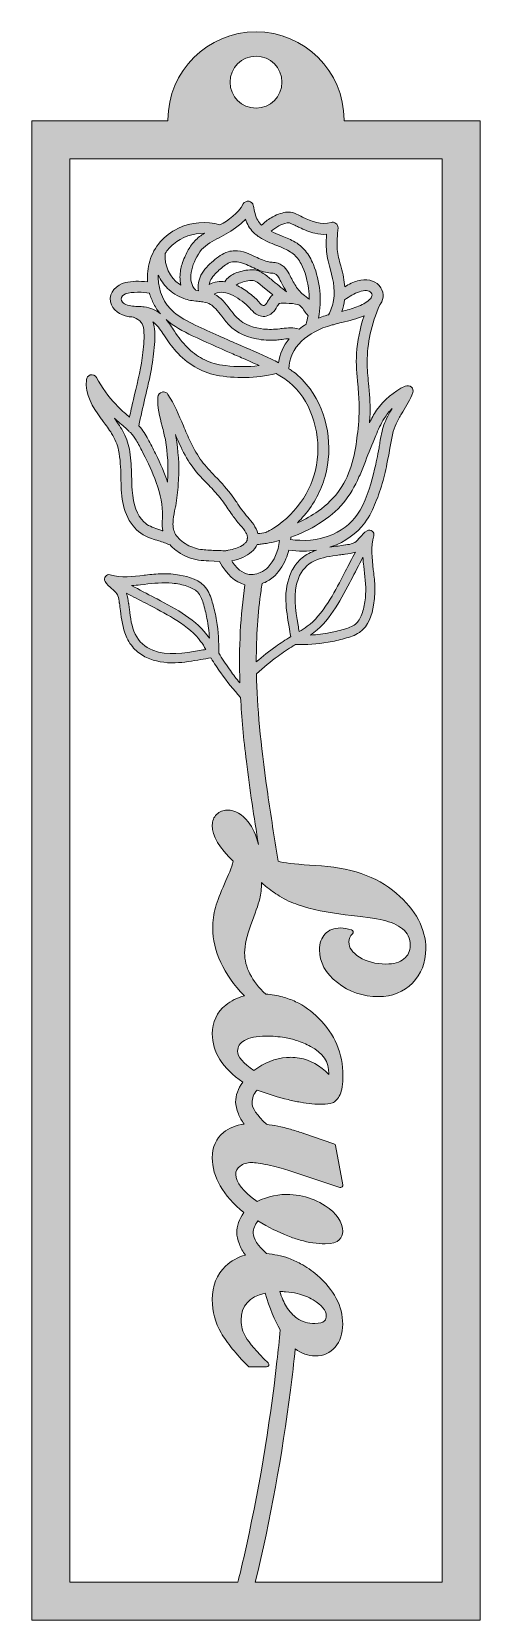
# Model space of a CAD drawing. Extents: x 1269 to 1731, y -1359 to 279.
import ezdxf

# ---------------------------------------------------------------- set-up
doc = ezdxf.new("R2010")
doc.units = 0
doc.header["$MEASUREMENT"] = 0
doc.layers.add('Layer 1', color=7, linetype='Continuous')

msp = doc.modelspace()

# ---------------------------------------------------------------- hatches: boundary and pattern name
at = {"layer": 'Layer 1', "true_color": 0x231f20}
h = msp.add_hatch(color=250, dxfattribs=at)
h.dxf.hatch_style = 2
edge = h.paths.add_edge_path()
edge.add_spline(control_points=[(1590.8, 186.6), (1590.8, 187), (1590.8, 187.4), (1590.8, 187.8), (1590.8, 237.9), (1550.1, 278.5), (1500, 278.5), (1449.9, 278.5), (1409.2, 237.9), (1409.2, 187.8), (1409.2, 187.4), (1409.2, 187), (1409.2, 186.6), (1409.2, 186.6), (1268.7, 186.6), (1268.7, 186.6), (1268.7, 186.6), (1268.7, -1358.5), (1268.7, -1358.5), (1268.7, -1358.5), (1731.3, -1358.5), (1731.3, -1358.5), (1731.3, -1358.5), (1731.3, 186.6), (1731.3, 186.6), (1731.3, 186.6), (1590.8, 186.6), (1590.8, 186.6)], knot_values=[0, 0, 0, 0, 1, 1, 1, 2, 2, 2, 3, 3, 3, 4, 4, 4, 5, 5, 5, 6, 6, 6, 7, 7, 7, 8, 8, 8, 9, 9, 9, 9], degree=3, periodic=1)
edge = h.paths.add_edge_path()
edge.add_spline(control_points=[(1500, 253.4), (1514.8, 253.4), (1526.8, 241.4), (1526.8, 226.6), (1526.8, 211.8), (1514.8, 199.8), (1500, 199.8), (1485.2, 199.8), (1473.2, 211.8), (1473.2, 226.6), (1473.2, 241.4), (1485.2, 253.4), (1500, 253.4)], knot_values=[0, 0, 0, 0, 1, 1, 1, 2, 2, 2, 3, 3, 3, 4, 4, 4, 4], degree=3, periodic=1)
edge = h.paths.add_edge_path()
edge.add_spline(control_points=[(1692.2, -1319.4), (1692.2, -1319.4), (1499.3, -1319.4), (1499.3, -1319.4), (1514.9, -1254.6), (1527.1, -1187.9), (1535.6, -1121.3), (1537.5, -1106.9), (1539.1, -1092.6), (1540.5, -1078.7), (1546.9, -1083.7), (1553.7, -1086.2), (1561, -1086.2), (1569.5, -1086.2), (1576.4, -1083.1), (1581.6, -1077.1), (1586.8, -1071.1), (1589.4, -1063.1), (1589.4, -1053.3), (1589.4, -1034.9), (1580.5, -1017.9), (1563, -1002.9), (1557.6, -998.3), (1551.9, -994.3), (1546, -991.1), (1541.9, -988.9), (1537.7, -987), (1533.5, -985.4), (1526.2, -982.9), (1518.6, -981.3), (1510.8, -980.7), (1501.7, -972.4), (1497.1, -965.3), (1497.1, -959.6), (1497.1, -955.2), (1498.7, -951.1), (1502, -946.9), (1512.8, -953.5), (1523.2, -958.7), (1533, -962.5), (1537.3, -964.2), (1541.5, -965.6), (1545.5, -966.7), (1554.6, -969.3), (1563.2, -970.6), (1571.3, -970.6), (1586.2, -970.6), (1589.4, -963.7), (1589.4, -958), (1589.4, -948.2), (1583.2, -939.2), (1571.2, -931.3), (1564, -926.6), (1556.2, -923.3), (1547.9, -921.5), (1543.8, -920.5), (1539.4, -920), (1535, -919.8), (1523.9, -919.2), (1512.4, -921.5), (1501.2, -926.9), (1486.5, -916.7), (1479.1, -907.3), (1479.1, -899), (1479.1, -895.7), (1480.5, -892.9), (1483.5, -890.6), (1486.7, -888.1), (1490.7, -886.9), (1495.5, -886.9), (1498.7, -886.9), (1504.4, -887.7), (1512.2, -889.3), (1520.1, -891), (1527.1, -892.8), (1532.7, -894.6), (1532.7, -894.6), (1586.4, -912.5), (1586.4, -912.5), (1587.2, -912.7), (1588.1, -912.6), (1588.8, -912), (1589.4, -911.4), (1589.8, -910.5), (1589.6, -909.7), (1589.6, -909.7), (1582, -869.4), (1582, -869.4), (1581.9, -868.5), (1581.3, -867.8), (1580.4, -867.5), (1580.4, -867.5), (1549.3, -856.9), (1549.3, -856.9), (1548.9, -856.7), (1548.5, -856.6), (1548.2, -856.5), (1543.8, -855), (1539.6, -853.7), (1535.5, -852.6), (1526.6, -850.1), (1518.3, -848.4), (1510.9, -847.4), (1500.9, -838.2), (1495.9, -830.7), (1495.9, -825.1), (1495.9, -820.6), (1497.6, -816.3), (1501.1, -812.1), (1512.5, -816.3), (1523.3, -819.7), (1533.2, -822), (1537.5, -823.1), (1541.8, -824), (1545.9, -824.7), (1554, -826.1), (1561.7, -826.8), (1568.6, -826.8), (1572.6, -826.8), (1576.1, -826.3), (1578.8, -825.3), (1581.9, -824.2), (1584.5, -821.4), (1586.7, -816.8), (1588.7, -812.5), (1589.7, -806.1), (1589.7, -797.3), (1589.7, -774.4), (1581.2, -754.4), (1564.6, -738), (1557.4, -730.8), (1549.4, -725.1), (1540.9, -721.1), (1536.6, -719), (1532.1, -717.4), (1527.5, -716.1), (1522, -714.6), (1516.1, -713.7), (1510.1, -713.3), (1495.6, -699.8), (1488.3, -685.4), (1488.3, -670.8), (1488.3, -662.8), (1490.5, -653), (1494.7, -641.8), (1499.2, -630.1), (1502.2, -621.3), (1503.8, -615), (1505.1, -610.1), (1505.7, -604.5), (1505.6, -598.3), (1507.1, -599.6), (1508.5, -600.8), (1509.9, -602), (1514.6, -605.8), (1519.4, -609.3), (1524.2, -612.2), (1530.4, -616), (1536.9, -619.1), (1543.4, -621.2), (1557.6, -626), (1574, -629.4), (1592.1, -631.4), (1610, -633.4), (1623.2, -635.3), (1631.2, -637.1), (1639, -638.8), (1645.7, -641.8), (1651.2, -646.1), (1656.5, -650.1), (1659, -655.7), (1659, -663.1), (1659, -669), (1656.9, -673.6), (1652.6, -677), (1648.2, -680.5), (1641.9, -682.3), (1634, -682.3), (1623.4, -682.3), (1614.2, -679.8), (1606.7, -675.1), (1599.3, -670.4), (1595.8, -665.3), (1595.8, -659.5), (1595.8, -656.1), (1597, -653.4), (1599.5, -651.2), (1600.2, -650.6), (1600.5, -649.7), (1600.3, -648.8), (1600.1, -647.9), (1599.5, -647.2), (1598.6, -647), (1594.3, -645.7), (1590.5, -645.1), (1587.2, -645.1), (1580.6, -645.1), (1575.2, -647.2), (1571.3, -651.2), (1567.5, -655.2), (1565.5, -660.8), (1565.5, -667.6), (1565.5, -680.4), (1571.7, -691.7), (1584, -701.4), (1596.1, -710.9), (1610.4, -715.8), (1626.4, -715.8), (1640.5, -715.8), (1652.3, -711.1), (1661.4, -701.9), (1670.5, -692.7), (1675.2, -680.8), (1675.2, -666.5), (1675.2, -645.9), (1664.9, -626.6), (1644.6, -609.2), (1624.5, -591.9), (1596.4, -582.3), (1561.2, -580.6), (1544.5, -579.7), (1532.3, -578.5), (1525, -576.9), (1524.3, -576.7), (1523.5, -576.6), (1522.7, -576.3), (1522.7, -576.3), (1521.7, -570), (1521.7, -570), (1518.3, -547.9), (1514.7, -525), (1511.5, -502.5), (1504.6, -454.6), (1501.2, -417.7), (1500.4, -383.1), (1507.6, -376.6), (1515.1, -370.4), (1522.7, -364.9), (1527.7, -361.3), (1533, -357.7), (1538.5, -354.3), (1539.2, -353.8), (1540, -353.3), (1540.8, -352.9), (1552, -353.3), (1563.2, -352.5), (1574.3, -350.7), (1580.1, -349.7), (1585.9, -348.4), (1591.4, -346.8), (1596.8, -345.3), (1602, -343.7), (1606.6, -340.6), (1616.4, -333.8), (1619.6, -322), (1621.3, -312.4), (1622.3, -306.4), (1622.8, -300.3), (1622.6, -294.5), (1622.5, -288.5), (1621.8, -282.6), (1621.2, -277.3), (1621.2, -277.3), (1621, -276), (1621, -276), (1619.6, -264.3), (1618.2, -252.2), (1621.5, -241), (1622.1, -239.2), (1621.4, -237.2), (1619.9, -236), (1618.3, -234.8), (1616.3, -234.7), (1614.6, -235.7), (1611.4, -237.5), (1609.2, -240.2), (1607, -242.7), (1606.1, -243.7), (1605.3, -244.7), (1604.3, -245.7), (1602.8, -247.3), (1601.3, -248.3), (1599.7, -248.8), (1597.5, -249.6), (1595.2, -250), (1592.7, -250.3), (1592.7, -250.3), (1592.2, -250.4), (1592.2, -250.4), (1589.7, -250.8), (1587.1, -251.1), (1584.6, -251.5), (1581.8, -251.8), (1578.9, -252.2), (1576.1, -252.7), (1576.7, -252.5), (1577.3, -252.3), (1577.9, -252.1), (1592, -247.1), (1603.9, -238.6), (1612.2, -227.5), (1617.3, -220.7), (1620.8, -213.1), (1623.4, -206.6), (1626.3, -199.7), (1628.8, -192.2), (1631.1, -183.8), (1633, -176.8), (1634.7, -169.1), (1636.4, -160.1), (1637.1, -157), (1637.6, -153.7), (1638.2, -150.5), (1638.9, -146), (1639.8, -141.3), (1640.8, -136.7), (1641.8, -132.3), (1642.9, -128.7), (1644.5, -125.5), (1646.2, -121.7), (1648.3, -118.2), (1650.1, -115.2), (1650.1, -115.2), (1651.4, -113.2), (1651.4, -113.2), (1655.2, -106.9), (1659.2, -100.5), (1661.7, -93.3), (1662.5, -91.3), (1661.9, -89.2), (1660.4, -87.7), (1658.6, -86.1), (1655.9, -85.7), (1653.7, -86.7), (1642.1, -92.2), (1632, -100.8), (1624.4, -111.5), (1621.5, -115.7), (1619.1, -120.3), (1617.1, -124.5), (1617.3, -121.5), (1617.5, -118.7), (1617.6, -116), (1617.8, -107.6), (1617.5, -98.7), (1616.4, -87.1), (1616.4, -87.1), (1616.1, -84), (1616.1, -84), (1615.4, -76.7), (1614.7, -69.2), (1614.7, -61.8), (1614.6, -43.1), (1619.1, -22.7), (1627.6, -2.9), (1627.9, -2.6), (1628.2, -2.2), (1628.4, -1.9), (1632.6, 3.7), (1632, 11.3), (1626.9, 17), (1622, 22.6), (1613.7, 24.4), (1604.7, 21.8), (1600.4, 20.5), (1596, 18.5), (1591.6, 15.8), (1591.1, 22.1), (1589.8, 28.7), (1587.8, 35.9), (1587.8, 35.9), (1587.4, 37.4), (1587.4, 37.4), (1585.8, 43.1), (1584.2, 48.5), (1583.8, 54.2), (1583.3, 61.5), (1583.9, 69), (1584.6, 76.4), (1584.7, 78.2), (1583.9, 79.9), (1582.5, 81), (1581, 82.2), (1579, 82.6), (1577.4, 82), (1567.6, 78.8), (1557.6, 83), (1548.1, 87.6), (1548.1, 87.6), (1546.2, 88.6), (1546.2, 88.6), (1544.3, 89.5), (1542.4, 90.4), (1540.4, 91.3), (1537.2, 92.6), (1534, 93), (1530.5, 92.5), (1525.7, 91.8), (1520.5, 89.8), (1515.5, 86.8), (1512, 84.7), (1508.7, 82.1), (1505.8, 79.2), (1504.2, 80.7), (1502.9, 82.4), (1501.8, 84.2), (1499.3, 88.5), (1498.3, 93.8), (1497.4, 98.9), (1497.4, 98.9), (1497.2, 99.6), (1497.2, 99.6), (1496.8, 101.8), (1495.1, 103.4), (1492.8, 103.8), (1490.4, 104.2), (1488, 103.1), (1486.9, 101.1), (1481.4, 91), (1471.6, 84.4), (1462.6, 79.4), (1448.9, 83.8), (1433.3, 82.5), (1419.4, 75.8), (1405.3, 69), (1394.7, 56.7), (1390.4, 42.2), (1388.3, 35.4), (1387.6, 28), (1388.2, 20.7), (1379.6, 21.8), (1372, 21.6), (1365.3, 20), (1356.2, 17.8), (1348, 10.3), (1350, 0.2), (1351.6, -8.4), (1360.4, -13.6), (1367.8, -14.9), (1369.5, -15.2), (1371.2, -15.3), (1373.3, -15.5), (1373.4, -15.5), (1373.4, -15.5), (1373.5, -15.5), (1373.5, -15.5), (1374.2, -15.9), (1374.2, -15.9), (1377, -17.3), (1379.8, -18.8), (1381.6, -21), (1382.9, -22.8), (1383.8, -25.4), (1384.2, -28.5), (1385, -36.2), (1384.2, -44.3), (1383.4, -51.9), (1381.7, -66.5), (1378.2, -81.2), (1374.8, -95.3), (1374.8, -95.3), (1373.6, -100.6), (1373.6, -100.6), (1371.9, -107.6), (1370.6, -113.3), (1369.6, -118.6), (1369.3, -118.4), (1369.1, -118.2), (1368.8, -117.9), (1368.8, -117.9), (1366.9, -116.4), (1366.9, -116.4), (1362.7, -112.8), (1359, -109.3), (1355.6, -105.7), (1347.7, -97.4), (1341, -88.1), (1335.5, -77.8), (1334.3, -75.7), (1331.6, -74.5), (1329.1, -75.2), (1326.8, -75.8), (1325.3, -77.8), (1325, -80.3), (1323.6, -95.3), (1331.6, -108.5), (1339.7, -119.4), (1340.5, -120.6), (1341.4, -121.8), (1342.3, -123), (1345.3, -127), (1348.5, -131.2), (1351.1, -135.5), (1354.5, -141), (1356.9, -146.7), (1358.2, -152.8), (1360.1, -161.6), (1360.4, -171.1), (1360.6, -180.3), (1361, -197.8), (1361.4, -215.9), (1373.2, -230.8), (1377.6, -236.5), (1383.8, -240.7), (1392.1, -243.7), (1394.6, -244.6), (1397.1, -245.4), (1399.6, -246.1), (1403.7, -247.4), (1407.6, -248.6), (1411.3, -250.4), (1413.6, -252.9), (1416.5, -255.4), (1419.8, -257.6), (1426, -261.8), (1433.2, -264.7), (1440.7, -265.9), (1444.3, -266.5), (1447.9, -266.6), (1451.4, -266.8), (1451.4, -266.8), (1462.3, -267.4), (1462.3, -267.4), (1469.7, -280.9), (1478.5, -288.9), (1488.6, -291.3), (1483.9, -322.7), (1482.2, -355.9), (1483.4, -392.6), (1479.9, -388.4), (1476.6, -384.1), (1473.6, -379.9), (1469.8, -374.7), (1466.2, -369.4), (1463, -364.1), (1462.5, -363.3), (1462, -362.6), (1461.5, -361.8), (1461.9, -350.6), (1461.2, -339.4), (1459.3, -328.3), (1458.3, -322.4), (1457.1, -316.7), (1455.5, -311.2), (1454, -305.8), (1452.4, -300.5), (1449.2, -296), (1442.5, -286.2), (1430.7, -283), (1421.1, -281.4), (1415.2, -280.3), (1409.1, -279.8), (1403.2, -280), (1397.5, -280.1), (1392, -280.7), (1386, -281.4), (1386, -281.4), (1384.5, -281.6), (1384.5, -281.6), (1372.9, -283), (1360.9, -284.4), (1349.7, -281.1), (1347.9, -280.6), (1345.9, -281.2), (1344.7, -282.7), (1343.5, -284.3), (1343.4, -286.3), (1344.3, -288), (1346.2, -291.2), (1348.9, -293.4), (1351.4, -295.6), (1352.4, -296.5), (1353.4, -297.3), (1354.4, -298.3), (1355.9, -299.8), (1356.9, -301.3), (1357.5, -302.9), (1358.3, -305.1), (1358.7, -307.6), (1359, -310), (1359, -310), (1359.1, -310.3), (1359.1, -310.3), (1359.5, -312.9), (1359.8, -315.5), (1360.2, -318.1), (1361.3, -326.8), (1362.5, -335.7), (1366, -344.2), (1368.3, -349.7), (1371.4, -354.3), (1375.1, -358), (1378.5, -361.4), (1382.6, -364.2), (1387.2, -366.4), (1395.8, -370.3), (1405.7, -372.2), (1416.7, -371.8), (1425.6, -371.5), (1434.5, -370), (1443.1, -368.5), (1446.5, -367.9), (1450, -367.3), (1453.5, -366.8), (1453.5, -366.8), (1453.6, -366.9), (1453.7, -367), (1456.9, -372.2), (1460.2, -377.3), (1463.6, -382.1), (1469.9, -391), (1476.8, -399.5), (1484.1, -407.6), (1485.2, -428.2), (1487.1, -449.8), (1490.1, -473.5), (1493.6, -502.5), (1498.1, -531.2), (1502.5, -559.2), (1500.1, -549.5), (1496.6, -541.6), (1492, -535.7), (1485.8, -527.7), (1478.5, -523.6), (1470.2, -523.6), (1466, -523.6), (1462.3, -525.1), (1459.4, -528.1), (1456.4, -531), (1454.9, -534.8), (1454.9, -539.2), (1454.9, -550.4), (1462.2, -562.8), (1476.6, -576.3), (1474.6, -583), (1471.6, -590.8), (1467.6, -599.5), (1463.3, -609), (1460.1, -617.2), (1458.2, -623.9), (1456.3, -630.7), (1455.4, -637.9), (1455.4, -645.2), (1455.4, -668.9), (1466.3, -692.4), (1488, -715), (1480.6, -716.9), (1474.1, -720), (1468.8, -724.5), (1459.6, -732.1), (1454.9, -742.1), (1454.9, -754.3), (1454.9, -772.9), (1465.5, -789.6), (1486.3, -804), (1481.4, -810.8), (1479, -817.7), (1479, -824.6), (1479, -827.7), (1480, -831.7), (1481.9, -836.8), (1483.2, -840.2), (1485.2, -843.7), (1487.7, -847.2), (1479.1, -848.4), (1472, -851.3), (1466.5, -855.8), (1458.8, -862.1), (1454.9, -870.8), (1454.9, -881.9), (1454.9, -901.7), (1465.9, -920.7), (1487.6, -938.4), (1482.7, -945.2), (1480.2, -952.2), (1480.2, -959.3), (1480.2, -962.2), (1481.1, -966), (1482.9, -971), (1484.2, -974.8), (1486.4, -978.6), (1489.1, -982.3), (1481.2, -984.3), (1474.3, -988.1), (1468.6, -993.6), (1459.5, -1002.3), (1454.9, -1013.9), (1454.9, -1028), (1454.9, -1040.5), (1458, -1052), (1464.1, -1062.4), (1470.1, -1072.6), (1479.4, -1084.1), (1491.9, -1096.8), (1492.4, -1097.3), (1493, -1097.5), (1493.7, -1097.5), (1493.7, -1097.5), (1510.8, -1097.5), (1510.8, -1097.5), (1511.8, -1097.5), (1512.7, -1096.9), (1513.1, -1096), (1513.4, -1095.1), (1513.2, -1094), (1512.5, -1093.3), (1500.6, -1081.5), (1492.9, -1072.6), (1489.5, -1066.9), (1486.2, -1061.4), (1484.6, -1055.5), (1484.6, -1049.4), (1484.6, -1034.5), (1492.7, -1025.3), (1509.4, -1021.3), (1514, -1036.7), (1519.2, -1049.5), (1524.9, -1059.4), (1524, -1069.8), (1522.9, -1080.6), (1521.6, -1091.7), (1514.1, -1159.3), (1502.6, -1227.5), (1487.3, -1294.3), (1485.3, -1303), (1483.3, -1311.4), (1481.3, -1319.4), (1481.3, -1319.4), (1307.8, -1319.4), (1307.8, -1319.4), (1307.8, -1319.4), (1307.8, 147.5), (1307.8, 147.5), (1307.8, 147.5), (1418.6, 147.5), (1418.6, 147.5), (1418.6, 147.5), (1581.4, 147.5), (1581.4, 147.5), (1581.4, 147.5), (1692.2, 147.5), (1692.2, 147.5), (1692.2, 147.5), (1692.2, -1319.4), (1692.2, -1319.4)], knot_values=[0, 0, 0, 0, 1, 1, 1, 2, 2, 2, 3, 3, 3, 4, 4, 4, 5, 5, 5, 6, 6, 6, 7, 7, 7, 8, 8, 8, 9, 9, 9, 10, 10, 10, 11, 11, 11, 12, 12, 12, 13, 13, 13, 14, 14, 14, 15, 15, 15, 16, 16, 16, 17, 17, 17, 18, 18, 18, 19, 19, 19, 20, 20, 20, 21, 21, 21, 22, 22, 22, 23, 23, 23, 24, 24, 24, 25, 25, 25, 26, 26, 26, 27, 27, 27, 28, 28, 28, 29, 29, 29, 30, 30, 30, 31, 31, 31, 32, 32, 32, 33, 33, 33, 34, 34, 34, 35, 35, 35, 36, 36, 36, 37, 37, 37, 38, 38, 38, 39, 39, 39, 40, 40, 40, 41, 41, 41, 42, 42, 42, 43, 43, 43, 44, 44, 44, 45, 45, 45, 46, 46, 46, 47, 47, 47, 48, 48, 48, 49, 49, 49, 50, 50, 50, 51, 51, 51, 52, 52, 52, 53, 53, 53, 54, 54, 54, 55, 55, 55, 56, 56, 56, 57, 57, 57, 58, 58, 58, 59, 59, 59, 60, 60, 60, 61, 61, 61, 62, 62, 62, 63, 63, 63, 64, 64, 64, 65, 65, 65, 66, 66, 66, 67, 67, 67, 68, 68, 68, 69, 69, 69, 70, 70, 70, 71, 71, 71, 72, 72, 72, 73, 73, 73, 74, 74, 74, 75, 75, 75, 76, 76, 76, 77, 77, 77, 78, 78, 78, 79, 79, 79, 80, 80, 80, 81, 81, 81, 82, 82, 82, 83, 83, 83, 84, 84, 84, 85, 85, 85, 86, 86, 86, 87, 87, 87, 88, 88, 88, 89, 89, 89, 90, 90, 90, 91, 91, 91, 92, 92, 92, 93, 93, 93, 94, 94, 94, 95, 95, 95, 96, 96, 96, 97, 97, 97, 98, 98, 98, 99, 99, 99, 100, 100, 100, 101, 101, 101, 102, 102, 102, 103, 103, 103, 104, 104, 104, 105, 105, 105, 106, 106, 106, 107, 107, 107, 108, 108, 108, 109, 109, 109, 110, 110, 110, 111, 111, 111, 112, 112, 112, 113, 113, 113, 114, 114, 114, 115, 115, 115, 116, 116, 116, 117, 117, 117, 118, 118, 118, 119, 119, 119, 120, 120, 120, 121, 121, 121, 122, 122, 122, 123, 123, 123, 124, 124, 124, 125, 125, 125, 126, 126, 126, 127, 127, 127, 128, 128, 128, 129, 129, 129, 130, 130, 130, 131, 131, 131, 132, 132, 132, 133, 133, 133, 134, 134, 134, 135, 135, 135, 136, 136, 136, 137, 137, 137, 138, 138, 138, 139, 139, 139, 140, 140, 140, 141, 141, 141, 142, 142, 142, 143, 143, 143, 144, 144, 144, 145, 145, 145, 146, 146, 146, 147, 147, 147, 148, 148, 148, 149, 149, 149, 150, 150, 150, 151, 151, 151, 152, 152, 152, 153, 153, 153, 154, 154, 154, 155, 155, 155, 156, 156, 156, 157, 157, 157, 158, 158, 158, 159, 159, 159, 160, 160, 160, 161, 161, 161, 162, 162, 162, 163, 163, 163, 164, 164, 164, 165, 165, 165, 166, 166, 166, 167, 167, 167, 168, 168, 168, 169, 169, 169, 170, 170, 170, 171, 171, 171, 172, 172, 172, 173, 173, 173, 174, 174, 174, 175, 175, 175, 176, 176, 176, 177, 177, 177, 178, 178, 178, 179, 179, 179, 180, 180, 180, 181, 181, 181, 182, 182, 182, 183, 183, 183, 184, 184, 184, 185, 185, 185, 186, 186, 186, 187, 187, 187, 188, 188, 188, 189, 189, 189, 190, 190, 190, 191, 191, 191, 192, 192, 192, 193, 193, 193, 194, 194, 194, 195, 195, 195, 196, 196, 196, 197, 197, 197, 198, 198, 198, 199, 199, 199, 200, 200, 200, 201, 201, 201, 202, 202, 202, 203, 203, 203, 204, 204, 204, 205, 205, 205, 206, 206, 206, 207, 207, 207, 208, 208, 208, 209, 209, 209, 210, 210, 210, 211, 211, 211, 212, 212, 212, 213, 213, 213, 214, 214, 214, 215, 215, 215, 216, 216, 216, 217, 217, 217, 218, 218, 218, 219, 219, 219, 220, 220, 220, 221, 221, 221, 222, 222, 222, 223, 223, 223, 224, 224, 224, 225, 225, 225, 226, 226, 226, 227, 227, 227, 228, 228, 228, 229, 229, 229, 230, 230, 230, 231, 231, 231, 232, 232, 232, 233, 233, 233, 234, 234, 234, 235, 235, 235, 236, 236, 236, 237, 237, 237, 238, 238, 238, 239, 239, 239, 240, 240, 240, 241, 241, 241, 242, 242, 242, 243, 243, 243, 244, 244, 244, 245, 245, 245, 246, 246, 246, 247, 247, 247, 248, 248, 248, 248], degree=3, periodic=1)
edge = h.paths.add_edge_path()
edge.add_spline(control_points=[(1531.5, -1035.5), (1528.8, -1031.1), (1526.5, -1025.8), (1524.5, -1019.7), (1526.6, -1019.7), (1528.6, -1019.9), (1530.6, -1020), (1534.9, -1020.4), (1538.9, -1021), (1542.6, -1021.9), (1548.7, -1023.3), (1554.1, -1025.4), (1558.8, -1028.2), (1567.9, -1033.7), (1572.5, -1039.2), (1572.5, -1044.8), (1572.5, -1048.5), (1571.2, -1052.7), (1560.7, -1052.7), (1553.7, -1052.7), (1547.5, -1050.9), (1542.2, -1047.3), (1538.2, -1044.5), (1534.5, -1040.5), (1531.5, -1035.5)], knot_values=[0, 0, 0, 0, 1, 1, 1, 2, 2, 2, 3, 3, 3, 4, 4, 4, 5, 5, 5, 6, 6, 6, 7, 7, 7, 8, 8, 8, 8], degree=3, periodic=1)
edge = h.paths.add_edge_path()
edge.add_spline(control_points=[(1481, -772), (1481, -767.3), (1483.3, -763.6), (1488.1, -760.9), (1493.2, -758), (1500.6, -756.5), (1510.2, -756.5), (1517, -756.5), (1523.6, -757), (1529.7, -758.1), (1533.9, -758.8), (1538.1, -759.8), (1542, -761.1), (1547, -762.7), (1551.8, -764.7), (1556.3, -767.1), (1569, -774), (1575.2, -783.2), (1575.2, -795.2), (1575.2, -795.5), (1575.2, -795.8), (1575.2, -796.1), (1566.3, -786.8), (1556, -781.1), (1544.7, -779.2), (1541.8, -778.7), (1538.8, -778.4), (1535.8, -778.4), (1534.3, -778.4), (1532.9, -778.5), (1531.6, -778.6), (1519.7, -779.4), (1508.4, -783.9), (1497.9, -791.9), (1486.8, -784.6), (1481, -777.8), (1481, -772)], knot_values=[0, 0, 0, 0, 1, 1, 1, 2, 2, 2, 3, 3, 3, 4, 4, 4, 5, 5, 5, 6, 6, 6, 7, 7, 7, 8, 8, 8, 9, 9, 9, 10, 10, 10, 11, 11, 11, 12, 12, 12, 12], degree=3, periodic=1)
edge = h.paths.add_edge_path()
edge.add_spline(control_points=[(1403.2, -128), (1404.4, -132.7), (1405.6, -137.4), (1406.5, -142.1), (1408.9, -155.7), (1409.7, -170.1), (1408.8, -185.1), (1408.8, -185.3), (1408.8, -185.5), (1408.8, -185.7), (1405.9, -176.8), (1401.8, -167.2), (1396.3, -156.1), (1393.8, -151.1), (1391.2, -146.2), (1388.5, -141.1), (1386.4, -137.1), (1383.3, -131.9), (1379.2, -127.5), (1381, -118), (1383.3, -108.4), (1385.5, -99.1), (1387, -92.7), (1388.6, -86.1), (1390, -79.5), (1390, -79.5), (1390, -79.5), (1390, -79.5), (1392.1, -69.6), (1393.5, -61.3), (1394.4, -53.3), (1395.4, -45), (1396.3, -36.1), (1395.3, -27.5), (1395, -24.9), (1394.5, -22.5), (1393.7, -20.4), (1397.8, -23.6), (1401.1, -28.1), (1404, -32.5), (1404, -32.5), (1405.7, -35), (1405.7, -35), (1409.3, -40.3), (1413, -45.8), (1417.4, -50.7), (1429.2, -63.8), (1443.5, -72.3), (1458.8, -75.3), (1478.2, -79.1), (1499.5, -78.6), (1520.7, -73.8), (1526.2, -76.8), (1530.5, -79.6), (1534.2, -82.7), (1555.4, -100), (1566.8, -131.4), (1563.2, -162.8), (1560.1, -190.7), (1543.2, -216.9), (1518.1, -233), (1516.6, -233.9), (1515.1, -234.8), (1513.7, -235.6), (1513.2, -235.9), (1512.7, -236.1), (1512.2, -236.4), (1511.5, -236.7), (1510.8, -237.1), (1510, -237.5), (1507.4, -238), (1504.6, -238.4), (1501.9, -238.7), (1500.3, -231.9), (1495.5, -226.3), (1491.5, -221.8), (1487.3, -217), (1483.6, -211.6), (1480.1, -206.4), (1479.1, -204.9), (1478.1, -203.5), (1477, -202), (1472.6, -195.7), (1467.4, -189.4), (1460.6, -182.3), (1460.6, -182.3), (1457.7, -179.3), (1457.7, -179.3), (1453, -174.4), (1448.1, -169.3), (1444, -163.9), (1439.9, -158.4), (1436.2, -152), (1432.3, -144), (1429.8, -138.6), (1427.4, -133), (1425.1, -127.5), (1420.5, -116.7), (1415.8, -105.4), (1409.2, -95.2), (1408.1, -93.5), (1406.3, -92.6), (1404.5, -92.6), (1404, -92.6), (1403.5, -92.6), (1403.1, -92.8), (1400.6, -93.4), (1399, -95.4), (1398.8, -98), (1398.1, -108.3), (1400.7, -118.3), (1403.2, -128)], knot_values=[0, 0, 0, 0, 1, 1, 1, 2, 2, 2, 3, 3, 3, 4, 4, 4, 5, 5, 5, 6, 6, 6, 7, 7, 7, 8, 8, 8, 9, 9, 9, 10, 10, 10, 11, 11, 11, 12, 12, 12, 13, 13, 13, 14, 14, 14, 15, 15, 15, 16, 16, 16, 17, 17, 17, 18, 18, 18, 19, 19, 19, 20, 20, 20, 21, 21, 21, 22, 22, 22, 23, 23, 23, 24, 24, 24, 25, 25, 25, 26, 26, 26, 27, 27, 27, 28, 28, 28, 29, 29, 29, 30, 30, 30, 31, 31, 31, 32, 32, 32, 33, 33, 33, 34, 34, 34, 35, 35, 35, 36, 36, 36, 37, 37, 37, 37], degree=3, periodic=1)
edge = h.paths.add_edge_path()
edge.add_spline(control_points=[(1403.9, -235.8), (1403.6, -235.7), (1403.3, -235.6), (1403.1, -235.5), (1401.6, -235.1), (1400.2, -234.6), (1398.7, -234.1), (1398.7, -234.1), (1398.7, -234.1), (1398.7, -234.1), (1393.6, -232.5), (1388.3, -230.4), (1384.3, -226.5), (1377.3, -219.7), (1373.5, -209.3), (1372.3, -193.8), (1371.9, -189), (1371.8, -184), (1371.7, -179.2), (1371.5, -171.1), (1371.2, -162.7), (1369.9, -154.4), (1368.8, -147.4), (1366.7, -140.9), (1363.7, -135.1), (1361, -129.7), (1357.5, -124.7), (1353.9, -119.8), (1354.3, -120.2), (1354.6, -120.5), (1355, -120.8), (1357, -122.6), (1359, -124.4), (1361.1, -126.1), (1363, -127.7), (1364.9, -129.3), (1366.8, -131), (1367.3, -131.4), (1367.8, -131.9), (1368.3, -132.4), (1368.8, -133.3), (1369.5, -134.1), (1370.5, -134.6), (1372.8, -137.1), (1374.7, -139.6), (1376.3, -142.2), (1378.6, -146.2), (1380.8, -150.4), (1382.9, -154.5), (1382.9, -154.5), (1384, -156.7), (1384, -156.7), (1388.3, -165.1), (1393.3, -175.2), (1397.1, -186), (1401.5, -198.5), (1403.7, -209.9), (1403.7, -220.8), (1403.7, -220.9), (1403.7, -221), (1403.7, -221), (1403.5, -222.9), (1403.3, -224.6), (1403.2, -226.3), (1403, -229.6), (1403.2, -232.8), (1403.9, -235.8)], knot_values=[0, 0, 0, 0, 1, 1, 1, 2, 2, 2, 3, 3, 3, 4, 4, 4, 5, 5, 5, 6, 6, 6, 7, 7, 7, 8, 8, 8, 9, 9, 9, 10, 10, 10, 11, 11, 11, 12, 12, 12, 13, 13, 13, 14, 14, 14, 15, 15, 15, 16, 16, 16, 17, 17, 17, 18, 18, 18, 19, 19, 19, 20, 20, 20, 21, 21, 21, 22, 22, 22, 22], degree=3, periodic=1)
edge = h.paths.add_edge_path()
edge.add_spline(control_points=[(1572.5, 57), (1572.7, 50.7), (1573.7, 44.2), (1575.8, 37.1), (1578.9, 26.4), (1582, 13.9), (1580, 1.7), (1579.1, -3.7), (1577.4, -8.7), (1574.8, -13.1), (1573.7, -13.4), (1572.5, -13.7), (1571.4, -14.1), (1569.2, -14.8), (1566.9, -15.6), (1564.6, -16.5), (1568, 2), (1566.1, 21.4), (1559.2, 38.6), (1556.9, 44.2), (1554.2, 48.8), (1551, 52.7), (1547.9, 56.6), (1543.7, 59.9), (1538.7, 62.7), (1534.4, 65), (1529.9, 66.8), (1525.5, 68.6), (1522.2, 69.9), (1518.7, 71.3), (1515.5, 72.9), (1520.4, 77.3), (1526.2, 80.3), (1532.1, 81.5), (1533.7, 81.8), (1535.2, 81.5), (1537.3, 80.4), (1538.5, 79.8), (1539.8, 79.2), (1541, 78.6), (1542.2, 78), (1543.4, 77.4), (1544.7, 76.8), (1549.4, 74.6), (1554.9, 72.1), (1560.8, 70.8), (1565, 69.8), (1569, 69.5), (1572.8, 69.8), (1572.5, 65.8), (1572.3, 61.4), (1572.5, 57)], knot_values=[0, 0, 0, 0, 1, 1, 1, 2, 2, 2, 3, 3, 3, 4, 4, 4, 5, 5, 5, 6, 6, 6, 7, 7, 7, 8, 8, 8, 9, 9, 9, 10, 10, 10, 11, 11, 11, 12, 12, 12, 13, 13, 13, 14, 14, 14, 15, 15, 15, 16, 16, 16, 17, 17, 17, 17], degree=3, periodic=1)
edge = h.paths.add_edge_path()
edge.add_spline(control_points=[(1611.5, -14.1), (1607.1, -27.3), (1604.5, -40.4), (1603.7, -53.1), (1603, -63.8), (1604, -74.6), (1605, -85), (1605.6, -91.8), (1606.2, -98.8), (1606.4, -105.7), (1606.7, -117.3), (1605.5, -128.6), (1604.5, -137.2), (1603.6, -145.1), (1602.1, -155.4), (1599.3, -165.3), (1596.4, -175.7), (1592.2, -185), (1586.6, -193.1), (1580.9, -201.5), (1573.3, -209.1), (1564.2, -215.5), (1557.8, -220), (1550.7, -224), (1542.9, -227.4), (1545.3, -225), (1547.6, -222.5), (1549.8, -220), (1559.8, -208.1), (1567.2, -194.3), (1571.2, -179.9), (1579.9, -149.2), (1574, -114.6), (1555.8, -89.6), (1550.8, -82.7), (1545, -76.7), (1538.6, -71.9), (1537.1, -70.8), (1535.6, -69.8), (1534, -68.7), (1534.1, -58.6), (1538.8, -48.2), (1547.1, -40.2), (1554.8, -32.8), (1565.1, -27.4), (1578.7, -23.6), (1578.7, -23.6), (1579.1, -23.5), (1579.1, -23.5), (1579.6, -23.5), (1580.1, -23.3), (1580.6, -23.1), (1583.2, -22.4), (1585.9, -21.8), (1588.5, -21.1), (1596.2, -19.3), (1604.1, -17.3), (1611.5, -14.1)], knot_values=[0, 0, 0, 0, 1, 1, 1, 2, 2, 2, 3, 3, 3, 4, 4, 4, 5, 5, 5, 6, 6, 6, 7, 7, 7, 8, 8, 8, 9, 9, 9, 10, 10, 10, 11, 11, 11, 12, 12, 12, 13, 13, 13, 14, 14, 14, 15, 15, 15, 16, 16, 16, 17, 17, 17, 18, 18, 18, 19, 19, 19, 19], degree=3, periodic=1)
edge = h.paths.add_edge_path()
edge.add_spline(control_points=[(1588.7, -9.6), (1590, -5.9), (1590.8, -2), (1591.4, 2.1), (1596.3, 6), (1601.5, 8.9), (1606.6, 10.6), (1612.2, 12.5), (1616.3, 12.1), (1618.7, 9.5), (1619.3, 8.8), (1619.7, 8), (1619.9, 7.2), (1619.3, 6), (1618.8, 4.7), (1618.2, 3.4), (1617.8, 3), (1617.3, 2.6), (1616.9, 2.3), (1613.5, -0.6), (1609.2, -3.1), (1603.9, -5.1), (1599, -6.9), (1593.8, -8.3), (1588.7, -9.6)], knot_values=[0, 0, 0, 0, 1, 1, 1, 2, 2, 2, 3, 3, 3, 4, 4, 4, 5, 5, 5, 6, 6, 6, 7, 7, 7, 8, 8, 8, 8], degree=3, periodic=1)
edge = h.paths.add_edge_path()
edge.add_spline(control_points=[(1612.8, -164.3), (1616.4, -155.4), (1620, -146.5), (1623.6, -137.6), (1626, -131.8), (1628.7, -125.6), (1632.3, -119.9), (1634.6, -116.2), (1637.4, -112.8), (1640.5, -109.6), (1637.3, -114.9), (1634.1, -120.4), (1632, -126.6), (1629.9, -132.5), (1628.8, -138.8), (1627.8, -144.9), (1627.5, -146.6), (1627.2, -148.4), (1626.9, -150.1), (1625.4, -158.8), (1623.9, -165.9), (1622.4, -172.4), (1619.5, -184.8), (1615.1, -200.7), (1607.3, -214.6), (1601.1, -225.5), (1591.4, -234.1), (1579.2, -239.5), (1563.8, -246.4), (1547.4, -246.3), (1535.7, -244.8), (1535.8, -244), (1535.8, -243.2), (1535.9, -242.3), (1546.1, -238.7), (1555.8, -234.2), (1564.6, -228.7), (1574.6, -222.4), (1583.2, -215.2), (1590.1, -207), (1596.7, -199.2), (1602.1, -190.1), (1606.1, -180.1), (1606.6, -179.6), (1607, -178.9), (1607.3, -178.2), (1609.1, -173.6), (1611, -169), (1612.8, -164.3)], knot_values=[0, 0, 0, 0, 1, 1, 1, 2, 2, 2, 3, 3, 3, 4, 4, 4, 5, 5, 5, 6, 6, 6, 7, 7, 7, 8, 8, 8, 9, 9, 9, 10, 10, 10, 11, 11, 11, 12, 12, 12, 13, 13, 13, 14, 14, 14, 15, 15, 15, 16, 16, 16, 16], degree=3, periodic=1)
edge = h.paths.add_edge_path()
edge.add_spline(control_points=[(1516.6, 22.5), (1513.7, 24.9), (1510.7, 27.4), (1507.5, 29.5), (1503.8, 32), (1499.7, 33.3), (1495.2, 33.3), (1494.1, 33.3), (1492.9, 33.2), (1491.7, 33), (1486.2, 32.3), (1481.3, 30.9), (1477, 28.9), (1474.4, 27.7), (1470.2, 25.2), (1468, 20.9), (1462.9, 21.5), (1456.7, 20.9), (1451.7, 18.1), (1452, 19.7), (1452.6, 21.4), (1453.5, 23.1), (1455.9, 27.4), (1459.7, 30.9), (1463.1, 33.9), (1466.6, 37), (1470.2, 39.9), (1474.2, 41.1), (1478, 42.1), (1482.3, 41.6), (1488.2, 39.4), (1490.7, 38.4), (1493.2, 37.2), (1495.8, 36), (1498.3, 34.8), (1500.8, 33.6), (1503.4, 32.6), (1506.3, 31.5), (1509.1, 30.7), (1511.7, 30.3), (1512.7, 30.1), (1513.7, 30), (1514.8, 29.9), (1516.2, 29.8), (1517.5, 29.7), (1518.8, 29.4), (1521.9, 28.7), (1523.4, 25.5), (1525.1, 22.2), (1525.4, 21.6), (1525.7, 21), (1526, 20.5), (1526, 20.5), (1526.7, 19.1), (1526.7, 19.1), (1528.2, 16.2), (1529.8, 13.3), (1531.6, 10.4), (1531.6, 10.4), (1527.7, 13.5), (1527.7, 13.5), (1525.1, 15.6), (1522.4, 17.8), (1519.8, 19.9), (1518.7, 20.8), (1517.6, 21.6), (1516.6, 22.5)], knot_values=[0, 0, 0, 0, 1, 1, 1, 2, 2, 2, 3, 3, 3, 4, 4, 4, 5, 5, 5, 6, 6, 6, 7, 7, 7, 8, 8, 8, 9, 9, 9, 10, 10, 10, 11, 11, 11, 12, 12, 12, 13, 13, 13, 14, 14, 14, 15, 15, 15, 16, 16, 16, 17, 17, 17, 18, 18, 18, 19, 19, 19, 20, 20, 20, 21, 21, 21, 22, 22, 22, 22], degree=3, periodic=1)
edge = h.paths.add_edge_path()
edge.add_spline(control_points=[(1517.3, 7.5), (1515.1, 5.9), (1513.7, 3.5), (1512.5, 1.4), (1512.1, 0.7), (1511.8, 0.1), (1511.4, -0.5), (1510.3, -2.2), (1508.7, -3.9), (1507.4, -3.7), (1505.8, -3.4), (1504.2, -1.5), (1502.9, 0.1), (1502.6, 0.5), (1502.3, 0.8), (1502, 1.1), (1499.5, 4.1), (1496.4, 6.8), (1492.4, 9.6), (1488.4, 12.5), (1484.1, 15.3), (1479.5, 17.5), (1480.8, 18.5), (1482.7, 19.3), (1484.2, 19.8), (1489, 21.5), (1494.5, 23), (1498.5, 21.7), (1500.3, 21.1), (1502, 19.8), (1503.8, 18.4), (1505.3, 17.2), (1506.8, 16), (1508.4, 14.7), (1508.4, 14.7), (1517.3, 7.5), (1517.3, 7.5)], knot_values=[0, 0, 0, 0, 1, 1, 1, 2, 2, 2, 3, 3, 3, 4, 4, 4, 5, 5, 5, 6, 6, 6, 7, 7, 7, 8, 8, 8, 9, 9, 9, 10, 10, 10, 11, 11, 11, 12, 12, 12, 12], degree=3, periodic=1)
edge = h.paths.add_edge_path()
edge.add_spline(control_points=[(1459.9, 9.4), (1462.6, 10.2), (1465.7, 10.2), (1469, 9.4), (1475.7, 7.8), (1482, 3.5), (1487.9, -0.9), (1490.6, -3), (1492.8, -5.4), (1495.1, -7.9), (1497.4, -10.5), (1500.2, -13.3), (1504.2, -14.4), (1508.4, -15.6), (1513, -14.5), (1516.7, -11.3), (1519.2, -9.3), (1520.6, -6.8), (1522, -4.4), (1522.4, -3.8), (1522.8, -3.1), (1523.2, -2.5), (1523.8, -1.6), (1524.1, -1.4), (1524.5, -1.4), (1526.3, -1.1), (1528.3, -1.1), (1530.2, -1.2), (1530.2, -1.2), (1531, -1.2), (1531, -1.2), (1535.3, -1.3), (1539.7, -1.8), (1544.2, -2.9), (1544.9, -3.4), (1545.5, -3.9), (1546.2, -4.5), (1547.6, -5.8), (1548.8, -7.5), (1550, -9.3), (1551.1, -10.9), (1552.2, -12.6), (1553.7, -14.1), (1553.1, -17.1), (1552.4, -20.1), (1551.6, -22.9), (1549.1, -24.4), (1546.7, -26), (1544.4, -27.8), (1538.6, -25.9), (1532.7, -26.6), (1527, -27.3), (1526.1, -27.4), (1525.3, -27.5), (1524.5, -27.6), (1518.7, -28.3), (1513.1, -28.4), (1507.7, -27.8), (1499.5, -27), (1488, -24.2), (1479.6, -15.4), (1477.3, -13), (1475.3, -10.2), (1473.1, -7.3), (1468.6, -1.4), (1464, 4.7), (1456.9, 8.2), (1457.7, 8.7), (1458.7, 9.1), (1459.9, 9.4)], knot_values=[0, 0, 0, 0, 1, 1, 1, 2, 2, 2, 3, 3, 3, 4, 4, 4, 5, 5, 5, 6, 6, 6, 7, 7, 7, 8, 8, 8, 9, 9, 9, 10, 10, 10, 11, 11, 11, 12, 12, 12, 13, 13, 13, 14, 14, 14, 15, 15, 15, 16, 16, 16, 17, 17, 17, 18, 18, 18, 19, 19, 19, 20, 20, 20, 21, 21, 21, 22, 22, 22, 23, 23, 23, 23], degree=3, periodic=1)
edge = h.paths.add_edge_path()
edge.add_spline(control_points=[(1521, 58.4), (1522.9, 57.6), (1524.7, 56.9), (1526.5, 56.2), (1530.3, 54.5), (1534.8, 52.4), (1538.4, 49.5), (1541.6, 46.9), (1544.3, 43.6), (1546.5, 39.3), (1550.7, 31.5), (1553.4, 21.5), (1554.5, 10.5), (1554.8, 7.9), (1555, 5.3), (1555, 2.6), (1554.6, 3), (1554.3, 3.3), (1553.9, 3.7), (1552.8, 4.6), (1551.6, 5.5), (1550.5, 6.4), (1549.5, 7.1), (1548.5, 7.8), (1547.6, 8.6), (1545.8, 10.1), (1544.2, 11.9), (1542.9, 13.8), (1540.3, 17.3), (1538.2, 21.4), (1536.1, 25.3), (1536.1, 25.3), (1535.2, 27.1), (1535.2, 27.1), (1532.5, 32.1), (1529.4, 37.9), (1522.7, 39.9), (1520.6, 40.6), (1518.6, 40.8), (1516.6, 41), (1515.8, 41), (1515.1, 41.1), (1514.4, 41.2), (1511.5, 41.6), (1508.7, 42.6), (1506.6, 43.4), (1504.2, 44.3), (1501.8, 45.5), (1499.5, 46.6), (1496.5, 48), (1493.5, 49.4), (1490.2, 50.6), (1486, 52.1), (1482, 52.8), (1478.2, 52.8), (1475.8, 52.8), (1473.4, 52.5), (1471.2, 51.8), (1465.3, 50.1), (1460.4, 46.4), (1456, 42.5), (1451.1, 38.3), (1446.2, 33.6), (1443.2, 27.6), (1440.6, 22.3), (1439.8, 16.9), (1440.7, 11.7), (1439.7, 11.9), (1438.7, 12), (1437.8, 12.1), (1437.7, 12.2), (1437.6, 12.3), (1437.5, 12.4), (1433.5, 16.5), (1431.8, 23.2), (1433.1, 30.3), (1434.4, 37.6), (1437.6, 45.2), (1442.2, 51.8), (1446.5, 57.9), (1452.7, 61.4), (1459.7, 65.1), (1465.7, 68.1), (1472.5, 71.8), (1478.8, 76.3), (1478.8, 76.3), (1478.8, 76.3), (1478.8, 76.3), (1482.8, 79.2), (1486.2, 82.2), (1489.2, 85.3), (1489.6, 84), (1490.1, 82.8), (1490.6, 81.6), (1492.6, 76.9), (1495.9, 72.7), (1500.1, 69.3), (1501, 68.6), (1502, 67.9), (1503.2, 67.1), (1503.3, 67), (1503.4, 66.9), (1503.6, 66.8), (1509.1, 63.2), (1515.2, 60.7), (1521, 58.4)], knot_values=[0, 0, 0, 0, 1, 1, 1, 2, 2, 2, 3, 3, 3, 4, 4, 4, 5, 5, 5, 6, 6, 6, 7, 7, 7, 8, 8, 8, 9, 9, 9, 10, 10, 10, 11, 11, 11, 12, 12, 12, 13, 13, 13, 14, 14, 14, 15, 15, 15, 16, 16, 16, 17, 17, 17, 18, 18, 18, 19, 19, 19, 20, 20, 20, 21, 21, 21, 22, 22, 22, 23, 23, 23, 24, 24, 24, 25, 25, 25, 26, 26, 26, 27, 27, 27, 28, 28, 28, 29, 29, 29, 30, 30, 30, 31, 31, 31, 32, 32, 32, 33, 33, 33, 34, 34, 34, 35, 35, 35, 35], degree=3, periodic=1)
edge = h.paths.add_edge_path()
edge.add_spline(control_points=[(1441.8, 67.4), (1438.3, 64.7), (1435.3, 61.5), (1432.5, 57.5), (1430.4, 54.3), (1428.4, 50.7), (1426.5, 46.3), (1424.2, 41.1), (1422.9, 36.9), (1422.2, 32.9), (1421.5, 28.8), (1421.1, 23.2), (1422.5, 17.4), (1422, 17.8), (1421.5, 18.1), (1421, 18.4), (1411, 25.4), (1405.4, 37.4), (1406.3, 50), (1408.6, 53.6), (1411.5, 56.8), (1414.8, 59.6), (1423.5, 67), (1435.3, 71), (1446.8, 70.8), (1445.1, 69.7), (1443.4, 68.6), (1441.8, 67.4)], knot_values=[0, 0, 0, 0, 1, 1, 1, 2, 2, 2, 3, 3, 3, 4, 4, 4, 5, 5, 5, 6, 6, 6, 7, 7, 7, 8, 8, 8, 9, 9, 9, 9], degree=3, periodic=1)
edge = h.paths.add_edge_path()
edge.add_spline(control_points=[(1408.7, 14.1), (1413.4, 9.5), (1419, 6), (1425.4, 3.6), (1430.1, 1.8), (1434.9, 1.3), (1439.5, 0.8), (1441.4, 0.6), (1443.3, 0.4), (1445.1, 0.1), (1448.4, -0.4), (1450.9, -1.2), (1453, -2.4), (1454.7, -3.5), (1456.5, -4.9), (1458.4, -6.9), (1460.6, -9.3), (1462.6, -11.9), (1464.7, -14.7), (1466, -16.5), (1467.4, -18.3), (1468.8, -20), (1476.5, -29.4), (1487.4, -35.6), (1500.4, -38), (1507.1, -39.3), (1514.1, -39.7), (1521.1, -39.2), (1523.1, -39), (1525, -38.8), (1527, -38.5), (1529.4, -38.2), (1531.8, -37.8), (1534.3, -37.8), (1528.3, -45.2), (1524.5, -53.8), (1523.3, -62.5), (1521, -61.3), (1518.6, -60.2), (1516.1, -59), (1504, -53.4), (1491.7, -48), (1479.7, -42.8), (1474.4, -40.5), (1469, -38.1), (1463.7, -35.8), (1463.7, -35.8), (1461.5, -34.8), (1461.5, -34.8), (1453.5, -31.3), (1445.3, -27.6), (1437.4, -23.7), (1429, -19.6), (1421.6, -15.8), (1415.3, -10.4), (1405.1, -1.8), (1399.3, 11.2), (1399.2, 25.1), (1399.2, 25.1), (1399.2, 25.1), (1399.2, 25.1), (1399.2, 26), (1399.2, 26.9), (1399.2, 27.7), (1401.6, 22.6), (1404.8, 18), (1408.7, 14.1)], knot_values=[0, 0, 0, 0, 1, 1, 1, 2, 2, 2, 3, 3, 3, 4, 4, 4, 5, 5, 5, 6, 6, 6, 7, 7, 7, 8, 8, 8, 9, 9, 9, 10, 10, 10, 11, 11, 11, 12, 12, 12, 13, 13, 13, 14, 14, 14, 15, 15, 15, 16, 16, 16, 17, 17, 17, 18, 18, 18, 19, 19, 19, 20, 20, 20, 21, 21, 21, 22, 22, 22, 22], degree=3, periodic=1)
edge = h.paths.add_edge_path()
edge.add_spline(control_points=[(1503.3, -65.5), (1491.7, -66.9), (1480.1, -66.9), (1468.5, -65.5), (1460.1, -64.5), (1453.1, -62.6), (1447.1, -59.7), (1441.3, -56.8), (1435.8, -52.9), (1430.6, -48.2), (1425.9, -43.8), (1421.6, -38.6), (1417.4, -32.4), (1417.4, -32.4), (1415.9, -30), (1415.9, -30), (1413.2, -26), (1410.5, -21.9), (1407.3, -18.1), (1415.2, -25.1), (1424.8, -30.1), (1434.3, -34.7), (1447.5, -41), (1461.1, -47), (1474.3, -52.7), (1479.1, -54.8), (1483.9, -56.9), (1488.7, -59), (1488.7, -59), (1494.8, -61.7), (1494.8, -61.7), (1497.6, -62.9), (1500.4, -64.2), (1503.3, -65.5)], knot_values=[0, 0, 0, 0, 1, 1, 1, 2, 2, 2, 3, 3, 3, 4, 4, 4, 5, 5, 5, 6, 6, 6, 7, 7, 7, 8, 8, 8, 9, 9, 9, 10, 10, 10, 11, 11, 11, 11], degree=3, periodic=1)
edge = h.paths.add_edge_path()
edge.add_spline(control_points=[(1401.5, -12.3), (1396.6, -8.3), (1391, -5.8), (1384.8, -5), (1384.8, -5), (1384.8, -5), (1384.8, -5), (1382.6, -4.7), (1380.3, -4.7), (1378.1, -4.6), (1373, -4.4), (1368.2, -4.2), (1364.3, -1.7), (1363.5, -1.2), (1360.9, 0.7), (1360.9, 3.1), (1360.9, 5.5), (1363.3, 7.4), (1365.3, 8.3), (1368.9, 9.8), (1373.3, 10), (1377.6, 10.1), (1377.9, 10.1), (1378.2, 10.1), (1378.6, 10.1), (1382.5, 10.1), (1386.4, 9.7), (1390.2, 9), (1391.3, 5.1), (1392.8, 1.2), (1394.7, -2.3), (1396.6, -6), (1398.9, -9.4), (1401.5, -12.3)], knot_values=[0, 0, 0, 0, 1, 1, 1, 2, 2, 2, 3, 3, 3, 4, 4, 4, 5, 5, 5, 6, 6, 6, 7, 7, 7, 8, 8, 8, 9, 9, 9, 10, 10, 10, 11, 11, 11, 11], degree=3, periodic=1)
edge = h.paths.add_edge_path()
edge.add_spline(control_points=[(1416.1, -215.2), (1416.5, -213.4), (1416.9, -211.6), (1417.2, -209.9), (1418.4, -202.6), (1419.3, -195.2), (1419.8, -188.1), (1420.9, -173.4), (1420.4, -158.7), (1418.2, -144.3), (1417.8, -141.7), (1417.3, -139.1), (1416.8, -136.5), (1417.6, -138.5), (1418.5, -140.5), (1419.4, -142.5), (1421.9, -148.3), (1425.5, -156), (1430, -163.3), (1433.8, -169.4), (1438.6, -175.4), (1444.9, -182.2), (1446.6, -183.9), (1448.3, -185.7), (1449.9, -187.4), (1453.8, -191.4), (1457.8, -195.6), (1461.4, -199.9), (1464.9, -204), (1468, -208.6), (1471, -213), (1472.5, -215.2), (1474, -217.5), (1475.6, -219.7), (1478, -223.1), (1480.7, -226.4), (1483.4, -229.5), (1483.4, -229.5), (1483.7, -229.9), (1483.7, -229.9), (1486, -232.5), (1488.1, -234.9), (1489.6, -237.7), (1490.2, -238.9), (1490.7, -240), (1491, -241.2), (1491.1, -241.8), (1491.2, -242.3), (1491.2, -242.8), (1491.2, -242.9), (1491.2, -243), (1491.1, -243.1), (1491.1, -243.3), (1491.1, -243.4), (1491, -243.6), (1491, -243.6), (1490.9, -244.4), (1490.9, -244.4), (1490.9, -244.5), (1490.9, -244.6), (1490.9, -244.7), (1490.9, -244.8), (1490.9, -245), (1490.9, -245.2), (1490.9, -245.2), (1490.8, -245.6), (1490.8, -245.6), (1490.8, -245.7), (1490.7, -245.9), (1490.6, -246), (1490.4, -246.4), (1490.2, -246.8), (1489.9, -247.3), (1489.8, -247.4), (1489.7, -247.5), (1489.7, -247.5), (1489.5, -247.7), (1489.3, -247.9), (1489.2, -248.1), (1488.8, -248.5), (1488.4, -248.9), (1488, -249.2), (1487.4, -249.8), (1486.8, -250.2), (1485.6, -250.9), (1483.3, -252.4), (1481.3, -253.1), (1479, -253.9), (1476.7, -254.7), (1474.2, -255.3), (1471.4, -255.9), (1470.3, -256.1), (1469.1, -256.3), (1468, -256.5), (1467.9, -256.5), (1467.7, -256.5), (1467.5, -256.5), (1467.1, -256.4), (1466.6, -256.3), (1466.1, -256.3), (1465.9, -256.3), (1465.8, -256.3), (1465.7, -256.3), (1463.7, -256.2), (1461.7, -256.2), (1459.6, -256.1), (1454.7, -255.9), (1449.6, -255.7), (1444.7, -255.2), (1439.3, -254.6), (1433.9, -252.9), (1429, -250.1), (1423.5, -247.1), (1419.5, -243.5), (1417.1, -239.5), (1415.1, -236.2), (1414.2, -232.1), (1414.4, -227.2), (1414.5, -223.2), (1415.3, -219.3), (1416.1, -215.2)], knot_values=[0, 0, 0, 0, 1, 1, 1, 2, 2, 2, 3, 3, 3, 4, 4, 4, 5, 5, 5, 6, 6, 6, 7, 7, 7, 8, 8, 8, 9, 9, 9, 10, 10, 10, 11, 11, 11, 12, 12, 12, 13, 13, 13, 14, 14, 14, 15, 15, 15, 16, 16, 16, 17, 17, 17, 18, 18, 18, 19, 19, 19, 20, 20, 20, 21, 21, 21, 22, 22, 22, 23, 23, 23, 24, 24, 24, 25, 25, 25, 26, 26, 26, 27, 27, 27, 28, 28, 28, 29, 29, 29, 30, 30, 30, 31, 31, 31, 32, 32, 32, 33, 33, 33, 34, 34, 34, 35, 35, 35, 36, 36, 36, 37, 37, 37, 38, 38, 38, 39, 39, 39, 40, 40, 40, 40], degree=3, periodic=1)
edge = h.paths.add_edge_path()
edge.add_spline(control_points=[(1495.4, -257.6), (1498, -255.5), (1499.9, -252.9), (1501.1, -250), (1502.5, -249.8), (1504, -249.7), (1505.4, -249.5), (1507, -249.3), (1508.6, -249.1), (1510.2, -248.8), (1510.5, -248.8), (1510.8, -248.7), (1511, -248.7), (1511.8, -248.6), (1512.7, -248.5), (1513.6, -248.2), (1517.2, -247.6), (1520.8, -246.8), (1524.3, -245.8), (1522.9, -256.9), (1518.7, -266.7), (1512.5, -273.1), (1510.2, -275.6), (1507.4, -277.5), (1504.4, -278.9), (1502, -279.9), (1499.6, -280.6), (1497.1, -280.8), (1495.7, -281), (1494.2, -280.9), (1492.8, -280.7), (1492.8, -280.7), (1492.8, -280.7), (1492.8, -280.7), (1489.2, -280.2), (1486, -278.7), (1483, -276.2), (1480.1, -273.7), (1477.5, -270.7), (1474.9, -266.7), (1483.4, -265), (1490.3, -262), (1495.4, -257.6)], knot_values=[0, 0, 0, 0, 1, 1, 1, 2, 2, 2, 3, 3, 3, 4, 4, 4, 5, 5, 5, 6, 6, 6, 7, 7, 7, 8, 8, 8, 9, 9, 9, 10, 10, 10, 11, 11, 11, 12, 12, 12, 13, 13, 13, 14, 14, 14, 14], degree=3, periodic=1)
edge = h.paths.add_edge_path()
edge.add_spline(control_points=[(1505.2, -297.3), (1505.6, -294.9), (1505.9, -292.5), (1506.3, -290.1), (1510.4, -288.7), (1514.3, -286.4), (1517.8, -283.6), (1523.1, -279.1), (1527.5, -272.7), (1530.9, -264.6), (1532, -261.8), (1533, -258.9), (1533.8, -255.8), (1543.8, -257.1), (1553.4, -257.1), (1562.4, -255.8), (1561.1, -256.3), (1559.7, -256.8), (1558.4, -257.3), (1552.9, -259.6), (1548.3, -262.7), (1544.6, -266.4), (1541.2, -269.8), (1538.4, -273.9), (1536.3, -278.5), (1532.3, -287.1), (1530.4, -297), (1530.8, -308), (1531.1, -317), (1532.6, -325.9), (1534.1, -334.6), (1534.7, -337.9), (1535.3, -341.4), (1535.8, -344.8), (1535.8, -344.9), (1535.7, -344.9), (1535.7, -345), (1530.5, -348.1), (1525.4, -351.5), (1520.5, -354.9), (1513.6, -359.8), (1506.8, -365.1), (1500.3, -370.7), (1500.3, -344.5), (1501.9, -320.5), (1505.2, -297.3)], knot_values=[0, 0, 0, 0, 1, 1, 1, 2, 2, 2, 3, 3, 3, 4, 4, 4, 5, 5, 5, 6, 6, 6, 7, 7, 7, 8, 8, 8, 9, 9, 9, 10, 10, 10, 11, 11, 11, 12, 12, 12, 13, 13, 13, 14, 14, 14, 15, 15, 15, 15], degree=3, periodic=1)
edge = h.paths.add_edge_path()
edge.add_spline(control_points=[(1592.1, -277.7), (1592.1, -277.7), (1589.6, -282.5), (1589.6, -282.5), (1584.8, -291.6), (1580, -300.9), (1574.4, -309.6), (1567.4, -320.6), (1560.6, -328.4), (1552.9, -334.2), (1550.2, -336.2), (1547.3, -338), (1544.5, -339.7), (1544.2, -337.5), (1543.8, -335.3), (1543.4, -333.1), (1540.6, -317), (1537.7, -300.4), (1543.7, -284.9), (1546.9, -276.7), (1552.6, -270.4), (1560.3, -266.7), (1568.2, -263), (1577.3, -261.8), (1586, -260.7), (1587.9, -260.5), (1589.8, -260.2), (1591.6, -260), (1591.6, -260), (1592, -259.9), (1592, -259.9), (1595.5, -259.4), (1599.1, -258.9), (1602.5, -257.7), (1599, -264.4), (1595.6, -271.1), (1592.1, -277.7)], knot_values=[0, 0, 0, 0, 1, 1, 1, 2, 2, 2, 3, 3, 3, 4, 4, 4, 5, 5, 5, 6, 6, 6, 7, 7, 7, 8, 8, 8, 9, 9, 9, 10, 10, 10, 11, 11, 11, 12, 12, 12, 12], degree=3, periodic=1)
edge = h.paths.add_edge_path()
edge.add_spline(control_points=[(1610.3, -263), (1610.5, -266.3), (1610.8, -269.4), (1611.1, -272.1), (1611.1, -272.1), (1611.6, -276), (1611.6, -276), (1612.7, -285.5), (1613.8, -295.3), (1612.8, -304.9), (1612.3, -310.2), (1611.3, -315.3), (1609.8, -320.1), (1608.3, -324.8), (1606.3, -328.3), (1603.7, -330.8), (1600.7, -333.9), (1596.4, -335.5), (1592.3, -336.8), (1587.2, -338.4), (1581.8, -339.7), (1576.4, -340.7), (1569.8, -342), (1563.1, -342.9), (1556.3, -343.3), (1575.3, -329.8), (1586.2, -309.1), (1596.7, -289.1), (1596.7, -289.1), (1597.8, -286.9), (1597.8, -286.9), (1602, -279), (1606.2, -271), (1610.3, -263)], knot_values=[0, 0, 0, 0, 1, 1, 1, 2, 2, 2, 3, 3, 3, 4, 4, 4, 5, 5, 5, 6, 6, 6, 7, 7, 7, 8, 8, 8, 9, 9, 9, 10, 10, 10, 11, 11, 11, 11], degree=3, periodic=1)
edge = h.paths.add_edge_path()
edge.add_spline(control_points=[(1397.9, -305.9), (1397.9, -305.9), (1395.6, -304.8), (1395.6, -304.8), (1387.6, -300.6), (1379.7, -296.4), (1371.7, -292.3), (1374.9, -292.1), (1377.9, -291.8), (1380.7, -291.5), (1380.7, -291.5), (1384.7, -291), (1384.7, -291), (1394.2, -289.9), (1404, -288.8), (1413.5, -289.7), (1419, -290.3), (1424.1, -291.3), (1428.8, -292.8), (1433.5, -294.4), (1437, -296.3), (1439.5, -298.8), (1442.6, -301.9), (1444.2, -306.2), (1445.5, -310.3), (1447, -315.4), (1448.4, -320.8), (1449.4, -326.2), (1450.7, -332.8), (1451.6, -339.5), (1452, -346.3), (1438.5, -327.3), (1417.9, -316.4), (1397.9, -305.9)], knot_values=[0, 0, 0, 0, 1, 1, 1, 2, 2, 2, 3, 3, 3, 4, 4, 4, 5, 5, 5, 6, 6, 6, 7, 7, 7, 8, 8, 8, 9, 9, 9, 10, 10, 10, 11, 11, 11, 11], degree=3, periodic=1)
edge = h.paths.add_edge_path()
edge.add_spline(control_points=[(1448.4, -358.1), (1446.2, -358.4), (1444, -358.8), (1441.7, -359.2), (1425.6, -362), (1409, -364.9), (1393.6, -358.9), (1393.6, -358.9), (1393.6, -358.9), (1393.6, -358.9), (1385.4, -355.7), (1379.1, -350), (1375.4, -342.3), (1371.6, -334.4), (1370.5, -325.4), (1369.4, -316.6), (1369.2, -314.7), (1368.9, -312.9), (1368.7, -311), (1368.7, -311), (1368.6, -310.6), (1368.6, -310.6), (1368.1, -307.1), (1367.6, -303.5), (1366.4, -300.1), (1373.1, -303.6), (1379.7, -307), (1386.4, -310.5), (1386.4, -310.5), (1391.4, -313.1), (1391.4, -313.1), (1400.4, -317.8), (1409.7, -322.7), (1418.3, -328.2), (1429.1, -335), (1437.2, -342.1), (1442.9, -349.7), (1444.8, -352.3), (1446.6, -355.1), (1448.4, -358.1)], knot_values=[0, 0, 0, 0, 1, 1, 1, 2, 2, 2, 3, 3, 3, 4, 4, 4, 5, 5, 5, 6, 6, 6, 7, 7, 7, 8, 8, 8, 9, 9, 9, 10, 10, 10, 11, 11, 11, 12, 12, 12, 13, 13, 13, 13], degree=3, periodic=1)

# ---------------------------------------------------------------- linework, layer by layer
at = {"layer": 'Layer 1', "lineweight": 0}
for points, knots in [([(1590.8, 186.6), (1590.8, 187), (1590.8, 187.4), (1590.8, 187.8), (1590.8, 237.9), (1550.1, 278.5), (1500, 278.5), (1449.9, 278.5), (1409.2, 237.9), (1409.2, 187.8), (1409.2, 187.4), (1409.2, 187), (1409.2, 186.6), (1409.2, 186.6), (1268.7, 186.6), (1268.7, 186.6), (1268.7, 186.6), (1268.7, -1358.5), (1268.7, -1358.5), (1268.7, -1358.5), (1731.3, -1358.5), (1731.3, -1358.5), (1731.3, -1358.5), (1731.3, 186.6), (1731.3, 186.6), (1731.3, 186.6), (1590.8, 186.6), (1590.8, 186.6)], [0, 0, 0, 0, 1, 1, 1, 2, 2, 2, 3, 3, 3, 4, 4, 4, 5, 5, 5, 6, 6, 6, 7, 7, 7, 8, 8, 8, 9, 9, 9, 9]), ([(1500, 253.4), (1514.8, 253.4), (1526.8, 241.4), (1526.8, 226.6), (1526.8, 211.8), (1514.8, 199.8), (1500, 199.8), (1485.2, 199.8), (1473.2, 211.8), (1473.2, 226.6), (1473.2, 241.4), (1485.2, 253.4), (1500, 253.4)], [0, 0, 0, 0, 1, 1, 1, 2, 2, 2, 3, 3, 3, 4, 4, 4, 4]), ([(1692.2, -1319.4), (1692.2, -1319.4), (1499.3, -1319.4), (1499.3, -1319.4), (1514.9, -1254.6), (1527.1, -1187.9), (1535.6, -1121.3), (1537.5, -1106.9), (1539.1, -1092.6), (1540.5, -1078.7), (1546.9, -1083.7), (1553.7, -1086.2), (1561, -1086.2), (1569.5, -1086.2), (1576.4, -1083.1), (1581.6, -1077.1), (1586.8, -1071.1), (1589.4, -1063.1), (1589.4, -1053.3), (1589.4, -1034.9), (1580.5, -1017.9), (1563, -1002.9), (1557.6, -998.3), (1551.9, -994.3), (1546, -991.1), (1541.9, -988.9), (1537.7, -987), (1533.5, -985.4), (1526.2, -982.9), (1518.6, -981.3), (1510.8, -980.7), (1501.7, -972.4), (1497.1, -965.3), (1497.1, -959.6), (1497.1, -955.2), (1498.7, -951.1), (1502, -946.9), (1512.8, -953.5), (1523.2, -958.7), (1533, -962.5), (1537.3, -964.2), (1541.5, -965.6), (1545.5, -966.7), (1554.6, -969.3), (1563.2, -970.6), (1571.3, -970.6), (1586.2, -970.6), (1589.4, -963.7), (1589.4, -958), (1589.4, -948.2), (1583.2, -939.2), (1571.2, -931.3), (1564, -926.6), (1556.2, -923.3), (1547.9, -921.5), (1543.8, -920.5), (1539.4, -920), (1535, -919.8), (1523.9, -919.2), (1512.4, -921.5), (1501.2, -926.9), (1486.5, -916.7), (1479.1, -907.3), (1479.1, -899), (1479.1, -895.7), (1480.5, -892.9), (1483.5, -890.6), (1486.7, -888.1), (1490.7, -886.9), (1495.5, -886.9), (1498.7, -886.9), (1504.4, -887.7), (1512.2, -889.3), (1520.1, -891), (1527.1, -892.8), (1532.7, -894.6), (1532.7, -894.6), (1586.4, -912.5), (1586.4, -912.5), (1587.2, -912.7), (1588.1, -912.6), (1588.8, -912), (1589.4, -911.4), (1589.8, -910.5), (1589.6, -909.7), (1589.6, -909.7), (1582, -869.4), (1582, -869.4), (1581.9, -868.5), (1581.3, -867.8), (1580.4, -867.5), (1580.4, -867.5), (1549.3, -856.9), (1549.3, -856.9), (1548.9, -856.7), (1548.5, -856.6), (1548.2, -856.5), (1543.8, -855), (1539.6, -853.7), (1535.5, -852.6), (1526.6, -850.1), (1518.3, -848.4), (1510.9, -847.4), (1500.9, -838.2), (1495.9, -830.7), (1495.9, -825.1), (1495.9, -820.6), (1497.6, -816.3), (1501.1, -812.1), (1512.5, -816.3), (1523.3, -819.7), (1533.2, -822), (1537.5, -823.1), (1541.8, -824), (1545.9, -824.7), (1554, -826.1), (1561.7, -826.8), (1568.6, -826.8), (1572.6, -826.8), (1576.1, -826.3), (1578.8, -825.3), (1581.9, -824.2), (1584.5, -821.4), (1586.7, -816.8), (1588.7, -812.5), (1589.7, -806.1), (1589.7, -797.3), (1589.7, -774.4), (1581.2, -754.4), (1564.6, -738), (1557.4, -730.8), (1549.4, -725.1), (1540.9, -721.1), (1536.6, -719), (1532.1, -717.4), (1527.5, -716.1), (1522, -714.6), (1516.1, -713.7), (1510.1, -713.3), (1495.6, -699.8), (1488.3, -685.4), (1488.3, -670.8), (1488.3, -662.8), (1490.5, -653), (1494.7, -641.8), (1499.2, -630.1), (1502.2, -621.3), (1503.8, -615), (1505.1, -610.1), (1505.7, -604.5), (1505.6, -598.3), (1507.1, -599.6), (1508.5, -600.8), (1509.9, -602), (1514.6, -605.8), (1519.4, -609.3), (1524.2, -612.2), (1530.4, -616), (1536.9, -619.1), (1543.4, -621.2), (1557.6, -626), (1574, -629.4), (1592.1, -631.4), (1610, -633.4), (1623.2, -635.3), (1631.2, -637.1), (1639, -638.8), (1645.7, -641.8), (1651.2, -646.1), (1656.5, -650.1), (1659, -655.7), (1659, -663.1), (1659, -669), (1656.9, -673.6), (1652.6, -677), (1648.2, -680.5), (1641.9, -682.3), (1634, -682.3), (1623.4, -682.3), (1614.2, -679.8), (1606.7, -675.1), (1599.3, -670.4), (1595.8, -665.3), (1595.8, -659.5), (1595.8, -656.1), (1597, -653.4), (1599.5, -651.2), (1600.2, -650.6), (1600.5, -649.7), (1600.3, -648.8), (1600.1, -647.9), (1599.5, -647.2), (1598.6, -647), (1594.3, -645.7), (1590.5, -645.1), (1587.2, -645.1), (1580.6, -645.1), (1575.2, -647.2), (1571.3, -651.2), (1567.5, -655.2), (1565.5, -660.8), (1565.5, -667.6), (1565.5, -680.4), (1571.7, -691.7), (1584, -701.4), (1596.1, -710.9), (1610.4, -715.8), (1626.4, -715.8), (1640.5, -715.8), (1652.3, -711.1), (1661.4, -701.9), (1670.5, -692.7), (1675.2, -680.8), (1675.2, -666.5), (1675.2, -645.9), (1664.9, -626.6), (1644.6, -609.2), (1624.5, -591.9), (1596.4, -582.3), (1561.2, -580.6), (1544.5, -579.7), (1532.3, -578.5), (1525, -576.9), (1524.3, -576.7), (1523.5, -576.6), (1522.7, -576.3), (1522.7, -576.3), (1521.7, -570), (1521.7, -570), (1518.3, -547.9), (1514.7, -525), (1511.5, -502.5), (1504.6, -454.6), (1501.2, -417.7), (1500.4, -383.1), (1507.6, -376.6), (1515.1, -370.4), (1522.7, -364.9), (1527.7, -361.3), (1533, -357.7), (1538.5, -354.3), (1539.2, -353.8), (1540, -353.3), (1540.8, -352.9), (1552, -353.3), (1563.2, -352.5), (1574.3, -350.7), (1580.1, -349.7), (1585.9, -348.4), (1591.4, -346.8), (1596.8, -345.3), (1602, -343.7), (1606.6, -340.6), (1616.4, -333.8), (1619.6, -322), (1621.3, -312.4), (1622.3, -306.4), (1622.8, -300.3), (1622.6, -294.5), (1622.5, -288.5), (1621.8, -282.6), (1621.2, -277.3), (1621.2, -277.3), (1621, -276), (1621, -276), (1619.6, -264.3), (1618.2, -252.2), (1621.5, -241), (1622.1, -239.2), (1621.4, -237.2), (1619.9, -236), (1618.3, -234.8), (1616.3, -234.7), (1614.6, -235.7), (1611.4, -237.5), (1609.2, -240.2), (1607, -242.7), (1606.1, -243.7), (1605.3, -244.7), (1604.3, -245.7), (1602.8, -247.3), (1601.3, -248.3), (1599.7, -248.8), (1597.5, -249.6), (1595.2, -250), (1592.7, -250.3), (1592.7, -250.3), (1592.2, -250.4), (1592.2, -250.4), (1589.7, -250.8), (1587.1, -251.1), (1584.6, -251.5), (1581.8, -251.8), (1578.9, -252.2), (1576.1, -252.7), (1576.7, -252.5), (1577.3, -252.3), (1577.9, -252.1), (1592, -247.1), (1603.9, -238.6), (1612.2, -227.5), (1617.3, -220.7), (1620.8, -213.1), (1623.4, -206.6), (1626.3, -199.7), (1628.8, -192.2), (1631.1, -183.8), (1633, -176.8), (1634.7, -169.1), (1636.4, -160.1), (1637.1, -157), (1637.6, -153.7), (1638.2, -150.5), (1638.9, -146), (1639.8, -141.3), (1640.8, -136.7), (1641.8, -132.3), (1642.9, -128.7), (1644.5, -125.5), (1646.2, -121.7), (1648.3, -118.2), (1650.1, -115.2), (1650.1, -115.2), (1651.4, -113.2), (1651.4, -113.2), (1655.2, -106.9), (1659.2, -100.5), (1661.7, -93.3), (1662.5, -91.3), (1661.9, -89.2), (1660.4, -87.7), (1658.6, -86.1), (1655.9, -85.7), (1653.7, -86.7), (1642.1, -92.2), (1632, -100.8), (1624.4, -111.5), (1621.5, -115.7), (1619.1, -120.3), (1617.1, -124.5), (1617.3, -121.5), (1617.5, -118.7), (1617.6, -116), (1617.8, -107.6), (1617.5, -98.7), (1616.4, -87.1), (1616.4, -87.1), (1616.1, -84), (1616.1, -84), (1615.4, -76.7), (1614.7, -69.2), (1614.7, -61.8), (1614.6, -43.1), (1619.1, -22.7), (1627.6, -2.9), (1627.9, -2.6), (1628.2, -2.2), (1628.4, -1.9), (1632.6, 3.7), (1632, 11.3), (1626.9, 17), (1622, 22.6), (1613.7, 24.4), (1604.7, 21.8), (1600.4, 20.5), (1596, 18.5), (1591.6, 15.8), (1591.1, 22.1), (1589.8, 28.7), (1587.8, 35.9), (1587.8, 35.9), (1587.4, 37.4), (1587.4, 37.4), (1585.8, 43.1), (1584.2, 48.5), (1583.8, 54.2), (1583.3, 61.5), (1583.9, 69), (1584.6, 76.4), (1584.7, 78.2), (1583.9, 79.9), (1582.5, 81), (1581, 82.2), (1579, 82.6), (1577.4, 82), (1567.6, 78.8), (1557.6, 83), (1548.1, 87.6), (1548.1, 87.6), (1546.2, 88.6), (1546.2, 88.6), (1544.3, 89.5), (1542.4, 90.4), (1540.4, 91.3), (1537.2, 92.6), (1534, 93), (1530.5, 92.5), (1525.7, 91.8), (1520.5, 89.8), (1515.5, 86.8), (1512, 84.7), (1508.7, 82.1), (1505.8, 79.2), (1504.2, 80.7), (1502.9, 82.4), (1501.8, 84.2), (1499.3, 88.5), (1498.3, 93.8), (1497.4, 98.9), (1497.4, 98.9), (1497.2, 99.6), (1497.2, 99.6), (1496.8, 101.8), (1495.1, 103.4), (1492.8, 103.8), (1490.4, 104.2), (1488, 103.1), (1486.9, 101.1), (1481.4, 91), (1471.6, 84.4), (1462.6, 79.4), (1448.9, 83.8), (1433.3, 82.5), (1419.4, 75.8), (1405.3, 69), (1394.7, 56.7), (1390.4, 42.2), (1388.3, 35.4), (1387.6, 28), (1388.2, 20.7), (1379.6, 21.8), (1372, 21.6), (1365.3, 20), (1356.2, 17.8), (1348, 10.3), (1350, 0.2), (1351.6, -8.4), (1360.4, -13.6), (1367.8, -14.9), (1369.5, -15.2), (1371.2, -15.3), (1373.3, -15.5), (1373.4, -15.5), (1373.4, -15.5), (1373.5, -15.5), (1373.5, -15.5), (1374.2, -15.9), (1374.2, -15.9), (1377, -17.3), (1379.8, -18.8), (1381.6, -21), (1382.9, -22.8), (1383.8, -25.4), (1384.2, -28.5), (1385, -36.2), (1384.2, -44.3), (1383.4, -51.9), (1381.7, -66.5), (1378.2, -81.2), (1374.8, -95.3), (1374.8, -95.3), (1373.6, -100.6), (1373.6, -100.6), (1371.9, -107.6), (1370.6, -113.3), (1369.6, -118.6), (1369.3, -118.4), (1369.1, -118.2), (1368.8, -117.9), (1368.8, -117.9), (1366.9, -116.4), (1366.9, -116.4), (1362.7, -112.8), (1359, -109.3), (1355.6, -105.7), (1347.7, -97.4), (1341, -88.1), (1335.5, -77.8), (1334.3, -75.7), (1331.6, -74.5), (1329.1, -75.2), (1326.8, -75.8), (1325.3, -77.8), (1325, -80.3), (1323.6, -95.3), (1331.6, -108.5), (1339.7, -119.4), (1340.5, -120.6), (1341.4, -121.8), (1342.3, -123), (1345.3, -127), (1348.5, -131.2), (1351.1, -135.5), (1354.5, -141), (1356.9, -146.7), (1358.2, -152.8), (1360.1, -161.6), (1360.4, -171.1), (1360.6, -180.3), (1361, -197.8), (1361.4, -215.9), (1373.2, -230.8), (1377.6, -236.5), (1383.8, -240.7), (1392.1, -243.7), (1394.6, -244.6), (1397.1, -245.4), (1399.6, -246.1), (1403.7, -247.4), (1407.6, -248.6), (1411.3, -250.4), (1413.6, -252.9), (1416.5, -255.4), (1419.8, -257.6), (1426, -261.8), (1433.2, -264.7), (1440.7, -265.9), (1444.3, -266.5), (1447.9, -266.6), (1451.4, -266.8), (1451.4, -266.8), (1462.3, -267.4), (1462.3, -267.4), (1469.7, -280.9), (1478.5, -288.9), (1488.6, -291.3), (1483.9, -322.7), (1482.2, -355.9), (1483.4, -392.6), (1479.9, -388.4), (1476.6, -384.1), (1473.6, -379.9), (1469.8, -374.7), (1466.2, -369.4), (1463, -364.1), (1462.5, -363.3), (1462, -362.6), (1461.5, -361.8), (1461.9, -350.6), (1461.2, -339.4), (1459.3, -328.3), (1458.3, -322.4), (1457.1, -316.7), (1455.5, -311.2), (1454, -305.8), (1452.4, -300.5), (1449.2, -296), (1442.5, -286.2), (1430.7, -283), (1421.1, -281.4), (1415.2, -280.3), (1409.1, -279.8), (1403.2, -280), (1397.5, -280.1), (1392, -280.7), (1386, -281.4), (1386, -281.4), (1384.5, -281.6), (1384.5, -281.6), (1372.9, -283), (1360.9, -284.4), (1349.7, -281.1), (1347.9, -280.6), (1345.9, -281.2), (1344.7, -282.7), (1343.5, -284.3), (1343.4, -286.3), (1344.3, -288), (1346.2, -291.2), (1348.9, -293.4), (1351.4, -295.6), (1352.4, -296.5), (1353.4, -297.3), (1354.4, -298.3), (1355.9, -299.8), (1356.9, -301.3), (1357.5, -302.9), (1358.3, -305.1), (1358.7, -307.6), (1359, -310), (1359, -310), (1359.1, -310.3), (1359.1, -310.3), (1359.5, -312.9), (1359.8, -315.5), (1360.2, -318.1), (1361.3, -326.8), (1362.5, -335.7), (1366, -344.2), (1368.3, -349.7), (1371.4, -354.3), (1375.1, -358), (1378.5, -361.4), (1382.6, -364.2), (1387.2, -366.4), (1395.8, -370.3), (1405.7, -372.2), (1416.7, -371.8), (1425.6, -371.5), (1434.5, -370), (1443.1, -368.5), (1446.5, -367.9), (1450, -367.3), (1453.5, -366.8), (1453.5, -366.8), (1453.6, -366.9), (1453.7, -367), (1456.9, -372.2), (1460.2, -377.3), (1463.6, -382.1), (1469.9, -391), (1476.8, -399.5), (1484.1, -407.6), (1485.2, -428.2), (1487.1, -449.8), (1490.1, -473.5), (1493.6, -502.5), (1498.1, -531.2), (1502.5, -559.2), (1500.1, -549.5), (1496.6, -541.6), (1492, -535.7), (1485.8, -527.7), (1478.5, -523.6), (1470.2, -523.6), (1466, -523.6), (1462.3, -525.1), (1459.4, -528.1), (1456.4, -531), (1454.9, -534.8), (1454.9, -539.2), (1454.9, -550.4), (1462.2, -562.8), (1476.6, -576.3), (1474.6, -583), (1471.6, -590.8), (1467.6, -599.5), (1463.3, -609), (1460.1, -617.2), (1458.2, -623.9), (1456.3, -630.7), (1455.4, -637.9), (1455.4, -645.2), (1455.4, -668.9), (1466.3, -692.4), (1488, -715), (1480.6, -716.9), (1474.1, -720), (1468.8, -724.5), (1459.6, -732.1), (1454.9, -742.1), (1454.9, -754.3), (1454.9, -772.9), (1465.5, -789.6), (1486.3, -804), (1481.4, -810.8), (1479, -817.7), (1479, -824.6), (1479, -827.7), (1480, -831.7), (1481.9, -836.8), (1483.2, -840.2), (1485.2, -843.7), (1487.7, -847.2), (1479.1, -848.4), (1472, -851.3), (1466.5, -855.8), (1458.8, -862.1), (1454.9, -870.8), (1454.9, -881.9), (1454.9, -901.7), (1465.9, -920.7), (1487.6, -938.4), (1482.7, -945.2), (1480.2, -952.2), (1480.2, -959.3), (1480.2, -962.2), (1481.1, -966), (1482.9, -971), (1484.2, -974.8), (1486.4, -978.6), (1489.1, -982.3), (1481.2, -984.3), (1474.3, -988.1), (1468.6, -993.6), (1459.5, -1002.3), (1454.9, -1013.9), (1454.9, -1028), (1454.9, -1040.5), (1458, -1052), (1464.1, -1062.4), (1470.1, -1072.6), (1479.4, -1084.1), (1491.9, -1096.8), (1492.4, -1097.3), (1493, -1097.5), (1493.7, -1097.5), (1493.7, -1097.5), (1510.8, -1097.5), (1510.8, -1097.5), (1511.8, -1097.5), (1512.7, -1096.9), (1513.1, -1096), (1513.4, -1095.1), (1513.2, -1094), (1512.5, -1093.3), (1500.6, -1081.5), (1492.9, -1072.6), (1489.5, -1066.9), (1486.2, -1061.4), (1484.6, -1055.5), (1484.6, -1049.4), (1484.6, -1034.5), (1492.7, -1025.3), (1509.4, -1021.3), (1514, -1036.7), (1519.2, -1049.5), (1524.9, -1059.4), (1524, -1069.8), (1522.9, -1080.6), (1521.6, -1091.7), (1514.1, -1159.3), (1502.6, -1227.5), (1487.3, -1294.3), (1485.3, -1303), (1483.3, -1311.4), (1481.3, -1319.4), (1481.3, -1319.4), (1307.8, -1319.4), (1307.8, -1319.4), (1307.8, -1319.4), (1307.8, 147.5), (1307.8, 147.5), (1307.8, 147.5), (1418.6, 147.5), (1418.6, 147.5), (1418.6, 147.5), (1581.4, 147.5), (1581.4, 147.5), (1581.4, 147.5), (1692.2, 147.5), (1692.2, 147.5), (1692.2, 147.5), (1692.2, -1319.4), (1692.2, -1319.4)], [0, 0, 0, 0, 1, 1, 1, 2, 2, 2, 3, 3, 3, 4, 4, 4, 5, 5, 5, 6, 6, 6, 7, 7, 7, 8, 8, 8, 9, 9, 9, 10, 10, 10, 11, 11, 11, 12, 12, 12, 13, 13, 13, 14, 14, 14, 15, 15, 15, 16, 16, 16, 17, 17, 17, 18, 18, 18, 19, 19, 19, 20, 20, 20, 21, 21, 21, 22, 22, 22, 23, 23, 23, 24, 24, 24, 25, 25, 25, 26, 26, 26, 27, 27, 27, 28, 28, 28, 29, 29, 29, 30, 30, 30, 31, 31, 31, 32, 32, 32, 33, 33, 33, 34, 34, 34, 35, 35, 35, 36, 36, 36, 37, 37, 37, 38, 38, 38, 39, 39, 39, 40, 40, 40, 41, 41, 41, 42, 42, 42, 43, 43, 43, 44, 44, 44, 45, 45, 45, 46, 46, 46, 47, 47, 47, 48, 48, 48, 49, 49, 49, 50, 50, 50, 51, 51, 51, 52, 52, 52, 53, 53, 53, 54, 54, 54, 55, 55, 55, 56, 56, 56, 57, 57, 57, 58, 58, 58, 59, 59, 59, 60, 60, 60, 61, 61, 61, 62, 62, 62, 63, 63, 63, 64, 64, 64, 65, 65, 65, 66, 66, 66, 67, 67, 67, 68, 68, 68, 69, 69, 69, 70, 70, 70, 71, 71, 71, 72, 72, 72, 73, 73, 73, 74, 74, 74, 75, 75, 75, 76, 76, 76, 77, 77, 77, 78, 78, 78, 79, 79, 79, 80, 80, 80, 81, 81, 81, 82, 82, 82, 83, 83, 83, 84, 84, 84, 85, 85, 85, 86, 86, 86, 87, 87, 87, 88, 88, 88, 89, 89, 89, 90, 90, 90, 91, 91, 91, 92, 92, 92, 93, 93, 93, 94, 94, 94, 95, 95, 95, 96, 96, 96, 97, 97, 97, 98, 98, 98, 99, 99, 99, 100, 100, 100, 101, 101, 101, 102, 102, 102, 103, 103, 103, 104, 104, 104, 105, 105, 105, 106, 106, 106, 107, 107, 107, 108, 108, 108, 109, 109, 109, 110, 110, 110, 111, 111, 111, 112, 112, 112, 113, 113, 113, 114, 114, 114, 115, 115, 115, 116, 116, 116, 117, 117, 117, 118, 118, 118, 119, 119, 119, 120, 120, 120, 121, 121, 121, 122, 122, 122, 123, 123, 123, 124, 124, 124, 125, 125, 125, 126, 126, 126, 127, 127, 127, 128, 128, 128, 129, 129, 129, 130, 130, 130, 131, 131, 131, 132, 132, 132, 133, 133, 133, 134, 134, 134, 135, 135, 135, 136, 136, 136, 137, 137, 137, 138, 138, 138, 139, 139, 139, 140, 140, 140, 141, 141, 141, 142, 142, 142, 143, 143, 143, 144, 144, 144, 145, 145, 145, 146, 146, 146, 147, 147, 147, 148, 148, 148, 149, 149, 149, 150, 150, 150, 151, 151, 151, 152, 152, 152, 153, 153, 153, 154, 154, 154, 155, 155, 155, 156, 156, 156, 157, 157, 157, 158, 158, 158, 159, 159, 159, 160, 160, 160, 161, 161, 161, 162, 162, 162, 163, 163, 163, 164, 164, 164, 165, 165, 165, 166, 166, 166, 167, 167, 167, 168, 168, 168, 169, 169, 169, 170, 170, 170, 171, 171, 171, 172, 172, 172, 173, 173, 173, 174, 174, 174, 175, 175, 175, 176, 176, 176, 177, 177, 177, 178, 178, 178, 179, 179, 179, 180, 180, 180, 181, 181, 181, 182, 182, 182, 183, 183, 183, 184, 184, 184, 185, 185, 185, 186, 186, 186, 187, 187, 187, 188, 188, 188, 189, 189, 189, 190, 190, 190, 191, 191, 191, 192, 192, 192, 193, 193, 193, 194, 194, 194, 195, 195, 195, 196, 196, 196, 197, 197, 197, 198, 198, 198, 199, 199, 199, 200, 200, 200, 201, 201, 201, 202, 202, 202, 203, 203, 203, 204, 204, 204, 205, 205, 205, 206, 206, 206, 207, 207, 207, 208, 208, 208, 209, 209, 209, 210, 210, 210, 211, 211, 211, 212, 212, 212, 213, 213, 213, 214, 214, 214, 215, 215, 215, 216, 216, 216, 217, 217, 217, 218, 218, 218, 219, 219, 219, 220, 220, 220, 221, 221, 221, 222, 222, 222, 223, 223, 223, 224, 224, 224, 225, 225, 225, 226, 226, 226, 227, 227, 227, 228, 228, 228, 229, 229, 229, 230, 230, 230, 231, 231, 231, 232, 232, 232, 233, 233, 233, 234, 234, 234, 235, 235, 235, 236, 236, 236, 237, 237, 237, 238, 238, 238, 239, 239, 239, 240, 240, 240, 241, 241, 241, 242, 242, 242, 243, 243, 243, 244, 244, 244, 245, 245, 245, 246, 246, 246, 247, 247, 247, 248, 248, 248, 248]), ([(1521, 58.4), (1522.9, 57.6), (1524.7, 56.9), (1526.5, 56.2), (1530.3, 54.5), (1534.8, 52.4), (1538.4, 49.5), (1541.6, 46.9), (1544.3, 43.6), (1546.5, 39.3), (1550.7, 31.5), (1553.4, 21.5), (1554.5, 10.5), (1554.8, 7.9), (1555, 5.3), (1555, 2.6), (1554.6, 3), (1554.3, 3.3), (1553.9, 3.7), (1552.8, 4.6), (1551.6, 5.5), (1550.5, 6.4), (1549.5, 7.1), (1548.5, 7.8), (1547.6, 8.6), (1545.8, 10.1), (1544.2, 11.9), (1542.9, 13.8), (1540.3, 17.3), (1538.2, 21.4), (1536.1, 25.3), (1536.1, 25.3), (1535.2, 27.1), (1535.2, 27.1), (1532.5, 32.1), (1529.4, 37.9), (1522.7, 39.9), (1520.6, 40.6), (1518.6, 40.8), (1516.6, 41), (1515.8, 41), (1515.1, 41.1), (1514.4, 41.2), (1511.5, 41.6), (1508.7, 42.6), (1506.6, 43.4), (1504.2, 44.3), (1501.8, 45.5), (1499.5, 46.6), (1496.5, 48), (1493.5, 49.4), (1490.2, 50.6), (1486, 52.1), (1482, 52.8), (1478.2, 52.8), (1475.8, 52.8), (1473.4, 52.5), (1471.2, 51.8), (1465.3, 50.1), (1460.4, 46.4), (1456, 42.5), (1451.1, 38.3), (1446.2, 33.6), (1443.2, 27.6), (1440.6, 22.3), (1439.8, 16.9), (1440.7, 11.7), (1439.7, 11.9), (1438.7, 12), (1437.8, 12.1), (1437.7, 12.2), (1437.6, 12.3), (1437.5, 12.4), (1433.5, 16.5), (1431.8, 23.2), (1433.1, 30.3), (1434.4, 37.6), (1437.6, 45.2), (1442.2, 51.8), (1446.5, 57.9), (1452.7, 61.4), (1459.7, 65.1), (1465.7, 68.1), (1472.5, 71.8), (1478.8, 76.3), (1478.8, 76.3), (1478.8, 76.3), (1478.8, 76.3), (1482.8, 79.2), (1486.2, 82.2), (1489.2, 85.3), (1489.6, 84), (1490.1, 82.8), (1490.6, 81.6), (1492.6, 76.9), (1495.9, 72.7), (1500.1, 69.3), (1501, 68.6), (1502, 67.9), (1503.2, 67.1), (1503.3, 67), (1503.4, 66.9), (1503.6, 66.8), (1509.1, 63.2), (1515.2, 60.7), (1521, 58.4)], [0, 0, 0, 0, 1, 1, 1, 2, 2, 2, 3, 3, 3, 4, 4, 4, 5, 5, 5, 6, 6, 6, 7, 7, 7, 8, 8, 8, 9, 9, 9, 10, 10, 10, 11, 11, 11, 12, 12, 12, 13, 13, 13, 14, 14, 14, 15, 15, 15, 16, 16, 16, 17, 17, 17, 18, 18, 18, 19, 19, 19, 20, 20, 20, 21, 21, 21, 22, 22, 22, 23, 23, 23, 24, 24, 24, 25, 25, 25, 26, 26, 26, 27, 27, 27, 28, 28, 28, 29, 29, 29, 30, 30, 30, 31, 31, 31, 32, 32, 32, 33, 33, 33, 34, 34, 34, 35, 35, 35, 35]), ([(1441.8, 67.4), (1438.3, 64.7), (1435.3, 61.5), (1432.5, 57.5), (1430.4, 54.3), (1428.4, 50.7), (1426.5, 46.3), (1424.2, 41.1), (1422.9, 36.9), (1422.2, 32.9), (1421.5, 28.8), (1421.1, 23.2), (1422.5, 17.4), (1422, 17.8), (1421.5, 18.1), (1421, 18.4), (1411, 25.4), (1405.4, 37.4), (1406.3, 50), (1408.6, 53.6), (1411.5, 56.8), (1414.8, 59.6), (1423.5, 67), (1435.3, 71), (1446.8, 70.8), (1445.1, 69.7), (1443.4, 68.6), (1441.8, 67.4)], [0, 0, 0, 0, 1, 1, 1, 2, 2, 2, 3, 3, 3, 4, 4, 4, 5, 5, 5, 6, 6, 6, 7, 7, 7, 8, 8, 8, 9, 9, 9, 9]), ([(1572.5, 57), (1572.7, 50.7), (1573.7, 44.2), (1575.8, 37.1), (1578.9, 26.4), (1582, 13.9), (1580, 1.7), (1579.1, -3.7), (1577.4, -8.7), (1574.8, -13.1), (1573.7, -13.4), (1572.5, -13.7), (1571.4, -14.1), (1569.2, -14.8), (1566.9, -15.6), (1564.6, -16.5), (1568, 2), (1566.1, 21.4), (1559.2, 38.6), (1556.9, 44.2), (1554.2, 48.8), (1551, 52.7), (1547.9, 56.6), (1543.7, 59.9), (1538.7, 62.7), (1534.4, 65), (1529.9, 66.8), (1525.5, 68.6), (1522.2, 69.9), (1518.7, 71.3), (1515.5, 72.9), (1520.4, 77.3), (1526.2, 80.3), (1532.1, 81.5), (1533.7, 81.8), (1535.2, 81.5), (1537.3, 80.4), (1538.5, 79.8), (1539.8, 79.2), (1541, 78.6), (1542.2, 78), (1543.4, 77.4), (1544.7, 76.8), (1549.4, 74.6), (1554.9, 72.1), (1560.8, 70.8), (1565, 69.8), (1569, 69.5), (1572.8, 69.8), (1572.5, 65.8), (1572.3, 61.4), (1572.5, 57)], [0, 0, 0, 0, 1, 1, 1, 2, 2, 2, 3, 3, 3, 4, 4, 4, 5, 5, 5, 6, 6, 6, 7, 7, 7, 8, 8, 8, 9, 9, 9, 10, 10, 10, 11, 11, 11, 12, 12, 12, 13, 13, 13, 14, 14, 14, 15, 15, 15, 16, 16, 16, 17, 17, 17, 17]), ([(1516.6, 22.5), (1513.7, 24.9), (1510.7, 27.4), (1507.5, 29.5), (1503.8, 32), (1499.7, 33.3), (1495.2, 33.3), (1494.1, 33.3), (1492.9, 33.2), (1491.7, 33), (1486.2, 32.3), (1481.3, 30.9), (1477, 28.9), (1474.4, 27.7), (1470.2, 25.2), (1468, 20.9), (1462.9, 21.5), (1456.7, 20.9), (1451.7, 18.1), (1452, 19.7), (1452.6, 21.4), (1453.5, 23.1), (1455.9, 27.4), (1459.7, 30.9), (1463.1, 33.9), (1466.6, 37), (1470.2, 39.9), (1474.2, 41.1), (1478, 42.1), (1482.3, 41.6), (1488.2, 39.4), (1490.7, 38.4), (1493.2, 37.2), (1495.8, 36), (1498.3, 34.8), (1500.8, 33.6), (1503.4, 32.6), (1506.3, 31.5), (1509.1, 30.7), (1511.7, 30.3), (1512.7, 30.1), (1513.7, 30), (1514.8, 29.9), (1516.2, 29.8), (1517.5, 29.7), (1518.8, 29.4), (1521.9, 28.7), (1523.4, 25.5), (1525.1, 22.2), (1525.4, 21.6), (1525.7, 21), (1526, 20.5), (1526, 20.5), (1526.7, 19.1), (1526.7, 19.1), (1528.2, 16.2), (1529.8, 13.3), (1531.6, 10.4), (1531.6, 10.4), (1527.7, 13.5), (1527.7, 13.5), (1525.1, 15.6), (1522.4, 17.8), (1519.8, 19.9), (1518.7, 20.8), (1517.6, 21.6), (1516.6, 22.5)], [0, 0, 0, 0, 1, 1, 1, 2, 2, 2, 3, 3, 3, 4, 4, 4, 5, 5, 5, 6, 6, 6, 7, 7, 7, 8, 8, 8, 9, 9, 9, 10, 10, 10, 11, 11, 11, 12, 12, 12, 13, 13, 13, 14, 14, 14, 15, 15, 15, 16, 16, 16, 17, 17, 17, 18, 18, 18, 19, 19, 19, 20, 20, 20, 21, 21, 21, 22, 22, 22, 22]), ([(1408.7, 14.1), (1413.4, 9.5), (1419, 6), (1425.4, 3.6), (1430.1, 1.8), (1434.9, 1.3), (1439.5, 0.8), (1441.4, 0.6), (1443.3, 0.4), (1445.1, 0.1), (1448.4, -0.4), (1450.9, -1.2), (1453, -2.4), (1454.7, -3.5), (1456.5, -4.9), (1458.4, -6.9), (1460.6, -9.3), (1462.6, -11.9), (1464.7, -14.7), (1466, -16.5), (1467.4, -18.3), (1468.8, -20), (1476.5, -29.4), (1487.4, -35.6), (1500.4, -38), (1507.1, -39.3), (1514.1, -39.7), (1521.1, -39.2), (1523.1, -39), (1525, -38.8), (1527, -38.5), (1529.4, -38.2), (1531.8, -37.8), (1534.3, -37.8), (1528.3, -45.2), (1524.5, -53.8), (1523.3, -62.5), (1521, -61.3), (1518.6, -60.2), (1516.1, -59), (1504, -53.4), (1491.7, -48), (1479.7, -42.8), (1474.4, -40.5), (1469, -38.1), (1463.7, -35.8), (1463.7, -35.8), (1461.5, -34.8), (1461.5, -34.8), (1453.5, -31.3), (1445.3, -27.6), (1437.4, -23.7), (1429, -19.6), (1421.6, -15.8), (1415.3, -10.4), (1405.1, -1.8), (1399.3, 11.2), (1399.2, 25.1), (1399.2, 25.1), (1399.2, 25.1), (1399.2, 25.1), (1399.2, 26), (1399.2, 26.9), (1399.2, 27.7), (1401.6, 22.6), (1404.8, 18), (1408.7, 14.1)], [0, 0, 0, 0, 1, 1, 1, 2, 2, 2, 3, 3, 3, 4, 4, 4, 5, 5, 5, 6, 6, 6, 7, 7, 7, 8, 8, 8, 9, 9, 9, 10, 10, 10, 11, 11, 11, 12, 12, 12, 13, 13, 13, 14, 14, 14, 15, 15, 15, 16, 16, 16, 17, 17, 17, 18, 18, 18, 19, 19, 19, 20, 20, 20, 21, 21, 21, 22, 22, 22, 22]), ([(1517.3, 7.5), (1515.1, 5.9), (1513.7, 3.5), (1512.5, 1.4), (1512.1, 0.7), (1511.8, 0.1), (1511.4, -0.5), (1510.3, -2.2), (1508.7, -3.9), (1507.4, -3.7), (1505.8, -3.4), (1504.2, -1.5), (1502.9, 0.1), (1502.6, 0.5), (1502.3, 0.8), (1502, 1.1), (1499.5, 4.1), (1496.4, 6.8), (1492.4, 9.6), (1488.4, 12.5), (1484.1, 15.3), (1479.5, 17.5), (1480.8, 18.5), (1482.7, 19.3), (1484.2, 19.8), (1489, 21.5), (1494.5, 23), (1498.5, 21.7), (1500.3, 21.1), (1502, 19.8), (1503.8, 18.4), (1505.3, 17.2), (1506.8, 16), (1508.4, 14.7), (1508.4, 14.7), (1517.3, 7.5), (1517.3, 7.5)], [0, 0, 0, 0, 1, 1, 1, 2, 2, 2, 3, 3, 3, 4, 4, 4, 5, 5, 5, 6, 6, 6, 7, 7, 7, 8, 8, 8, 9, 9, 9, 10, 10, 10, 11, 11, 11, 12, 12, 12, 12]), ([(1401.5, -12.3), (1396.6, -8.3), (1391, -5.8), (1384.8, -5), (1384.8, -5), (1384.8, -5), (1384.8, -5), (1382.6, -4.7), (1380.3, -4.7), (1378.1, -4.6), (1373, -4.4), (1368.2, -4.2), (1364.3, -1.7), (1363.5, -1.2), (1360.9, 0.7), (1360.9, 3.1), (1360.9, 5.5), (1363.3, 7.4), (1365.3, 8.3), (1368.9, 9.8), (1373.3, 10), (1377.6, 10.1), (1377.9, 10.1), (1378.2, 10.1), (1378.6, 10.1), (1382.5, 10.1), (1386.4, 9.7), (1390.2, 9), (1391.3, 5.1), (1392.8, 1.2), (1394.7, -2.3), (1396.6, -6), (1398.9, -9.4), (1401.5, -12.3)], [0, 0, 0, 0, 1, 1, 1, 2, 2, 2, 3, 3, 3, 4, 4, 4, 5, 5, 5, 6, 6, 6, 7, 7, 7, 8, 8, 8, 9, 9, 9, 10, 10, 10, 11, 11, 11, 11]), ([(1459.9, 9.4), (1462.6, 10.2), (1465.7, 10.2), (1469, 9.4), (1475.7, 7.8), (1482, 3.5), (1487.9, -0.9), (1490.6, -3), (1492.8, -5.4), (1495.1, -7.9), (1497.4, -10.5), (1500.2, -13.3), (1504.2, -14.4), (1508.4, -15.6), (1513, -14.5), (1516.7, -11.3), (1519.2, -9.3), (1520.6, -6.8), (1522, -4.4), (1522.4, -3.8), (1522.8, -3.1), (1523.2, -2.5), (1523.8, -1.6), (1524.1, -1.4), (1524.5, -1.4), (1526.3, -1.1), (1528.3, -1.1), (1530.2, -1.2), (1530.2, -1.2), (1531, -1.2), (1531, -1.2), (1535.3, -1.3), (1539.7, -1.8), (1544.2, -2.9), (1544.9, -3.4), (1545.5, -3.9), (1546.2, -4.5), (1547.6, -5.8), (1548.8, -7.5), (1550, -9.3), (1551.1, -10.9), (1552.2, -12.6), (1553.7, -14.1), (1553.1, -17.1), (1552.4, -20.1), (1551.6, -22.9), (1549.1, -24.4), (1546.7, -26), (1544.4, -27.8), (1538.6, -25.9), (1532.7, -26.6), (1527, -27.3), (1526.1, -27.4), (1525.3, -27.5), (1524.5, -27.6), (1518.7, -28.3), (1513.1, -28.4), (1507.7, -27.8), (1499.5, -27), (1488, -24.2), (1479.6, -15.4), (1477.3, -13), (1475.3, -10.2), (1473.1, -7.3), (1468.6, -1.4), (1464, 4.7), (1456.9, 8.2), (1457.7, 8.7), (1458.7, 9.1), (1459.9, 9.4)], [0, 0, 0, 0, 1, 1, 1, 2, 2, 2, 3, 3, 3, 4, 4, 4, 5, 5, 5, 6, 6, 6, 7, 7, 7, 8, 8, 8, 9, 9, 9, 10, 10, 10, 11, 11, 11, 12, 12, 12, 13, 13, 13, 14, 14, 14, 15, 15, 15, 16, 16, 16, 17, 17, 17, 18, 18, 18, 19, 19, 19, 20, 20, 20, 21, 21, 21, 22, 22, 22, 23, 23, 23, 23]), ([(1588.7, -9.6), (1590, -5.9), (1590.8, -2), (1591.4, 2.1), (1596.3, 6), (1601.5, 8.9), (1606.6, 10.6), (1612.2, 12.5), (1616.3, 12.1), (1618.7, 9.5), (1619.3, 8.8), (1619.7, 8), (1619.9, 7.2), (1619.3, 6), (1618.8, 4.7), (1618.2, 3.4), (1617.8, 3), (1617.3, 2.6), (1616.9, 2.3), (1613.5, -0.6), (1609.2, -3.1), (1603.9, -5.1), (1599, -6.9), (1593.8, -8.3), (1588.7, -9.6)], [0, 0, 0, 0, 1, 1, 1, 2, 2, 2, 3, 3, 3, 4, 4, 4, 5, 5, 5, 6, 6, 6, 7, 7, 7, 8, 8, 8, 8]), ([(1611.5, -14.1), (1607.1, -27.3), (1604.5, -40.4), (1603.7, -53.1), (1603, -63.8), (1604, -74.6), (1605, -85), (1605.6, -91.8), (1606.2, -98.8), (1606.4, -105.7), (1606.7, -117.3), (1605.5, -128.6), (1604.5, -137.2), (1603.6, -145.1), (1602.1, -155.4), (1599.3, -165.3), (1596.4, -175.7), (1592.2, -185), (1586.6, -193.1), (1580.9, -201.5), (1573.3, -209.1), (1564.2, -215.5), (1557.8, -220), (1550.7, -224), (1542.9, -227.4), (1545.3, -225), (1547.6, -222.5), (1549.8, -220), (1559.8, -208.1), (1567.2, -194.3), (1571.2, -179.9), (1579.9, -149.2), (1574, -114.6), (1555.8, -89.6), (1550.8, -82.7), (1545, -76.7), (1538.6, -71.9), (1537.1, -70.8), (1535.6, -69.8), (1534, -68.7), (1534.1, -58.6), (1538.8, -48.2), (1547.1, -40.2), (1554.8, -32.8), (1565.1, -27.4), (1578.7, -23.6), (1578.7, -23.6), (1579.1, -23.5), (1579.1, -23.5), (1579.6, -23.5), (1580.1, -23.3), (1580.6, -23.1), (1583.2, -22.4), (1585.9, -21.8), (1588.5, -21.1), (1596.2, -19.3), (1604.1, -17.3), (1611.5, -14.1)], [0, 0, 0, 0, 1, 1, 1, 2, 2, 2, 3, 3, 3, 4, 4, 4, 5, 5, 5, 6, 6, 6, 7, 7, 7, 8, 8, 8, 9, 9, 9, 10, 10, 10, 11, 11, 11, 12, 12, 12, 13, 13, 13, 14, 14, 14, 15, 15, 15, 16, 16, 16, 17, 17, 17, 18, 18, 18, 19, 19, 19, 19]), ([(1403.2, -128), (1404.4, -132.7), (1405.6, -137.4), (1406.5, -142.1), (1408.9, -155.7), (1409.7, -170.1), (1408.8, -185.1), (1408.8, -185.3), (1408.8, -185.5), (1408.8, -185.7), (1405.9, -176.8), (1401.8, -167.2), (1396.3, -156.1), (1393.8, -151.1), (1391.2, -146.2), (1388.5, -141.1), (1386.4, -137.1), (1383.3, -131.9), (1379.2, -127.5), (1381, -118), (1383.3, -108.4), (1385.5, -99.1), (1387, -92.7), (1388.6, -86.1), (1390, -79.5), (1390, -79.5), (1390, -79.5), (1390, -79.5), (1392.1, -69.6), (1393.5, -61.3), (1394.4, -53.3), (1395.4, -45), (1396.3, -36.1), (1395.3, -27.5), (1395, -24.9), (1394.5, -22.5), (1393.7, -20.4), (1397.8, -23.6), (1401.1, -28.1), (1404, -32.5), (1404, -32.5), (1405.7, -35), (1405.7, -35), (1409.3, -40.3), (1413, -45.8), (1417.4, -50.7), (1429.2, -63.8), (1443.5, -72.3), (1458.8, -75.3), (1478.2, -79.1), (1499.5, -78.6), (1520.7, -73.8), (1526.2, -76.8), (1530.5, -79.6), (1534.2, -82.7), (1555.4, -100), (1566.8, -131.4), (1563.2, -162.8), (1560.1, -190.7), (1543.2, -216.9), (1518.1, -233), (1516.6, -233.9), (1515.1, -234.8), (1513.7, -235.6), (1513.2, -235.9), (1512.7, -236.1), (1512.2, -236.4), (1511.5, -236.7), (1510.8, -237.1), (1510, -237.5), (1507.4, -238), (1504.6, -238.4), (1501.9, -238.7), (1500.3, -231.9), (1495.5, -226.3), (1491.5, -221.8), (1487.3, -217), (1483.6, -211.6), (1480.1, -206.4), (1479.1, -204.9), (1478.1, -203.5), (1477, -202), (1472.6, -195.7), (1467.4, -189.4), (1460.6, -182.3), (1460.6, -182.3), (1457.7, -179.3), (1457.7, -179.3), (1453, -174.4), (1448.1, -169.3), (1444, -163.9), (1439.9, -158.4), (1436.2, -152), (1432.3, -144), (1429.8, -138.6), (1427.4, -133), (1425.1, -127.5), (1420.5, -116.7), (1415.8, -105.4), (1409.2, -95.2), (1408.1, -93.5), (1406.3, -92.6), (1404.5, -92.6), (1404, -92.6), (1403.5, -92.6), (1403.1, -92.8), (1400.6, -93.4), (1399, -95.4), (1398.8, -98), (1398.1, -108.3), (1400.7, -118.3), (1403.2, -128)], [0, 0, 0, 0, 1, 1, 1, 2, 2, 2, 3, 3, 3, 4, 4, 4, 5, 5, 5, 6, 6, 6, 7, 7, 7, 8, 8, 8, 9, 9, 9, 10, 10, 10, 11, 11, 11, 12, 12, 12, 13, 13, 13, 14, 14, 14, 15, 15, 15, 16, 16, 16, 17, 17, 17, 18, 18, 18, 19, 19, 19, 20, 20, 20, 21, 21, 21, 22, 22, 22, 23, 23, 23, 24, 24, 24, 25, 25, 25, 26, 26, 26, 27, 27, 27, 28, 28, 28, 29, 29, 29, 30, 30, 30, 31, 31, 31, 32, 32, 32, 33, 33, 33, 34, 34, 34, 35, 35, 35, 36, 36, 36, 37, 37, 37, 37]), ([(1503.3, -65.5), (1491.7, -66.9), (1480.1, -66.9), (1468.5, -65.5), (1460.1, -64.5), (1453.1, -62.6), (1447.1, -59.7), (1441.3, -56.8), (1435.8, -52.9), (1430.6, -48.2), (1425.9, -43.8), (1421.6, -38.6), (1417.4, -32.4), (1417.4, -32.4), (1415.9, -30), (1415.9, -30), (1413.2, -26), (1410.5, -21.9), (1407.3, -18.1), (1415.2, -25.1), (1424.8, -30.1), (1434.3, -34.7), (1447.5, -41), (1461.1, -47), (1474.3, -52.7), (1479.1, -54.8), (1483.9, -56.9), (1488.7, -59), (1488.7, -59), (1494.8, -61.7), (1494.8, -61.7), (1497.6, -62.9), (1500.4, -64.2), (1503.3, -65.5)], [0, 0, 0, 0, 1, 1, 1, 2, 2, 2, 3, 3, 3, 4, 4, 4, 5, 5, 5, 6, 6, 6, 7, 7, 7, 8, 8, 8, 9, 9, 9, 10, 10, 10, 11, 11, 11, 11]), ([(1612.8, -164.3), (1616.4, -155.4), (1620, -146.5), (1623.6, -137.6), (1626, -131.8), (1628.7, -125.6), (1632.3, -119.9), (1634.6, -116.2), (1637.4, -112.8), (1640.5, -109.6), (1637.3, -114.9), (1634.1, -120.4), (1632, -126.6), (1629.9, -132.5), (1628.8, -138.8), (1627.8, -144.9), (1627.5, -146.6), (1627.2, -148.4), (1626.9, -150.1), (1625.4, -158.8), (1623.9, -165.9), (1622.4, -172.4), (1619.5, -184.8), (1615.1, -200.7), (1607.3, -214.6), (1601.1, -225.5), (1591.4, -234.1), (1579.2, -239.5), (1563.8, -246.4), (1547.4, -246.3), (1535.7, -244.8), (1535.8, -244), (1535.8, -243.2), (1535.9, -242.3), (1546.1, -238.7), (1555.8, -234.2), (1564.6, -228.7), (1574.6, -222.4), (1583.2, -215.2), (1590.1, -207), (1596.7, -199.2), (1602.1, -190.1), (1606.1, -180.1), (1606.6, -179.6), (1607, -178.9), (1607.3, -178.2), (1609.1, -173.6), (1611, -169), (1612.8, -164.3)], [0, 0, 0, 0, 1, 1, 1, 2, 2, 2, 3, 3, 3, 4, 4, 4, 5, 5, 5, 6, 6, 6, 7, 7, 7, 8, 8, 8, 9, 9, 9, 10, 10, 10, 11, 11, 11, 12, 12, 12, 13, 13, 13, 14, 14, 14, 15, 15, 15, 16, 16, 16, 16]), ([(1403.9, -235.8), (1403.6, -235.7), (1403.3, -235.6), (1403.1, -235.5), (1401.6, -235.1), (1400.2, -234.6), (1398.7, -234.1), (1398.7, -234.1), (1398.7, -234.1), (1398.7, -234.1), (1393.6, -232.5), (1388.3, -230.4), (1384.3, -226.5), (1377.3, -219.7), (1373.5, -209.3), (1372.3, -193.8), (1371.9, -189), (1371.8, -184), (1371.7, -179.2), (1371.5, -171.1), (1371.2, -162.7), (1369.9, -154.4), (1368.8, -147.4), (1366.7, -140.9), (1363.7, -135.1), (1361, -129.7), (1357.5, -124.7), (1353.9, -119.8), (1354.3, -120.2), (1354.6, -120.5), (1355, -120.8), (1357, -122.6), (1359, -124.4), (1361.1, -126.1), (1363, -127.7), (1364.9, -129.3), (1366.8, -131), (1367.3, -131.4), (1367.8, -131.9), (1368.3, -132.4), (1368.8, -133.3), (1369.5, -134.1), (1370.5, -134.6), (1372.8, -137.1), (1374.7, -139.6), (1376.3, -142.2), (1378.6, -146.2), (1380.8, -150.4), (1382.9, -154.5), (1382.9, -154.5), (1384, -156.7), (1384, -156.7), (1388.3, -165.1), (1393.3, -175.2), (1397.1, -186), (1401.5, -198.5), (1403.7, -209.9), (1403.7, -220.8), (1403.7, -220.9), (1403.7, -221), (1403.7, -221), (1403.5, -222.9), (1403.3, -224.6), (1403.2, -226.3), (1403, -229.6), (1403.2, -232.8), (1403.9, -235.8)], [0, 0, 0, 0, 1, 1, 1, 2, 2, 2, 3, 3, 3, 4, 4, 4, 5, 5, 5, 6, 6, 6, 7, 7, 7, 8, 8, 8, 9, 9, 9, 10, 10, 10, 11, 11, 11, 12, 12, 12, 13, 13, 13, 14, 14, 14, 15, 15, 15, 16, 16, 16, 17, 17, 17, 18, 18, 18, 19, 19, 19, 20, 20, 20, 21, 21, 21, 22, 22, 22, 22]), ([(1416.1, -215.2), (1416.5, -213.4), (1416.9, -211.6), (1417.2, -209.9), (1418.4, -202.6), (1419.3, -195.2), (1419.8, -188.1), (1420.9, -173.4), (1420.4, -158.7), (1418.2, -144.3), (1417.8, -141.7), (1417.3, -139.1), (1416.8, -136.5), (1417.6, -138.5), (1418.5, -140.5), (1419.4, -142.5), (1421.9, -148.3), (1425.5, -156), (1430, -163.3), (1433.8, -169.4), (1438.6, -175.4), (1444.9, -182.2), (1446.6, -183.9), (1448.3, -185.7), (1449.9, -187.4), (1453.8, -191.4), (1457.8, -195.6), (1461.4, -199.9), (1464.9, -204), (1468, -208.6), (1471, -213), (1472.5, -215.2), (1474, -217.5), (1475.6, -219.7), (1478, -223.1), (1480.7, -226.4), (1483.4, -229.5), (1483.4, -229.5), (1483.7, -229.9), (1483.7, -229.9), (1486, -232.5), (1488.1, -234.9), (1489.6, -237.7), (1490.2, -238.9), (1490.7, -240), (1491, -241.2), (1491.1, -241.8), (1491.2, -242.3), (1491.2, -242.8), (1491.2, -242.9), (1491.2, -243), (1491.1, -243.1), (1491.1, -243.3), (1491.1, -243.4), (1491, -243.6), (1491, -243.6), (1490.9, -244.4), (1490.9, -244.4), (1490.9, -244.5), (1490.9, -244.6), (1490.9, -244.7), (1490.9, -244.8), (1490.9, -245), (1490.9, -245.2), (1490.9, -245.2), (1490.8, -245.6), (1490.8, -245.6), (1490.8, -245.7), (1490.7, -245.9), (1490.6, -246), (1490.4, -246.4), (1490.2, -246.8), (1489.9, -247.3), (1489.8, -247.4), (1489.7, -247.5), (1489.7, -247.5), (1489.5, -247.7), (1489.3, -247.9), (1489.2, -248.1), (1488.8, -248.5), (1488.4, -248.9), (1488, -249.2), (1487.4, -249.8), (1486.8, -250.2), (1485.6, -250.9), (1483.3, -252.4), (1481.3, -253.1), (1479, -253.9), (1476.7, -254.7), (1474.2, -255.3), (1471.4, -255.9), (1470.3, -256.1), (1469.1, -256.3), (1468, -256.5), (1467.9, -256.5), (1467.7, -256.5), (1467.5, -256.5), (1467.1, -256.4), (1466.6, -256.3), (1466.1, -256.3), (1465.9, -256.3), (1465.8, -256.3), (1465.7, -256.3), (1463.7, -256.2), (1461.7, -256.2), (1459.6, -256.1), (1454.7, -255.9), (1449.6, -255.7), (1444.7, -255.2), (1439.3, -254.6), (1433.9, -252.9), (1429, -250.1), (1423.5, -247.1), (1419.5, -243.5), (1417.1, -239.5), (1415.1, -236.2), (1414.2, -232.1), (1414.4, -227.2), (1414.5, -223.2), (1415.3, -219.3), (1416.1, -215.2)], [0, 0, 0, 0, 1, 1, 1, 2, 2, 2, 3, 3, 3, 4, 4, 4, 5, 5, 5, 6, 6, 6, 7, 7, 7, 8, 8, 8, 9, 9, 9, 10, 10, 10, 11, 11, 11, 12, 12, 12, 13, 13, 13, 14, 14, 14, 15, 15, 15, 16, 16, 16, 17, 17, 17, 18, 18, 18, 19, 19, 19, 20, 20, 20, 21, 21, 21, 22, 22, 22, 23, 23, 23, 24, 24, 24, 25, 25, 25, 26, 26, 26, 27, 27, 27, 28, 28, 28, 29, 29, 29, 30, 30, 30, 31, 31, 31, 32, 32, 32, 33, 33, 33, 34, 34, 34, 35, 35, 35, 36, 36, 36, 37, 37, 37, 38, 38, 38, 39, 39, 39, 40, 40, 40, 40]), ([(1495.4, -257.6), (1498, -255.5), (1499.9, -252.9), (1501.1, -250), (1502.5, -249.8), (1504, -249.7), (1505.4, -249.5), (1507, -249.3), (1508.6, -249.1), (1510.2, -248.8), (1510.5, -248.8), (1510.8, -248.7), (1511, -248.7), (1511.8, -248.6), (1512.7, -248.5), (1513.6, -248.2), (1517.2, -247.6), (1520.8, -246.8), (1524.3, -245.8), (1522.9, -256.9), (1518.7, -266.7), (1512.5, -273.1), (1510.2, -275.6), (1507.4, -277.5), (1504.4, -278.9), (1502, -279.9), (1499.6, -280.6), (1497.1, -280.8), (1495.7, -281), (1494.2, -280.9), (1492.8, -280.7), (1492.8, -280.7), (1492.8, -280.7), (1492.8, -280.7), (1489.2, -280.2), (1486, -278.7), (1483, -276.2), (1480.1, -273.7), (1477.5, -270.7), (1474.9, -266.7), (1483.4, -265), (1490.3, -262), (1495.4, -257.6)], [0, 0, 0, 0, 1, 1, 1, 2, 2, 2, 3, 3, 3, 4, 4, 4, 5, 5, 5, 6, 6, 6, 7, 7, 7, 8, 8, 8, 9, 9, 9, 10, 10, 10, 11, 11, 11, 12, 12, 12, 13, 13, 13, 14, 14, 14, 14]), ([(1505.2, -297.3), (1505.6, -294.9), (1505.9, -292.5), (1506.3, -290.1), (1510.4, -288.7), (1514.3, -286.4), (1517.8, -283.6), (1523.1, -279.1), (1527.5, -272.7), (1530.9, -264.6), (1532, -261.8), (1533, -258.9), (1533.8, -255.8), (1543.8, -257.1), (1553.4, -257.1), (1562.4, -255.8), (1561.1, -256.3), (1559.7, -256.8), (1558.4, -257.3), (1552.9, -259.6), (1548.3, -262.7), (1544.6, -266.4), (1541.2, -269.8), (1538.4, -273.9), (1536.3, -278.5), (1532.3, -287.1), (1530.4, -297), (1530.8, -308), (1531.1, -317), (1532.6, -325.9), (1534.1, -334.6), (1534.7, -337.9), (1535.3, -341.4), (1535.8, -344.8), (1535.8, -344.9), (1535.7, -344.9), (1535.7, -345), (1530.5, -348.1), (1525.4, -351.5), (1520.5, -354.9), (1513.6, -359.8), (1506.8, -365.1), (1500.3, -370.7), (1500.3, -344.5), (1501.9, -320.5), (1505.2, -297.3)], [0, 0, 0, 0, 1, 1, 1, 2, 2, 2, 3, 3, 3, 4, 4, 4, 5, 5, 5, 6, 6, 6, 7, 7, 7, 8, 8, 8, 9, 9, 9, 10, 10, 10, 11, 11, 11, 12, 12, 12, 13, 13, 13, 14, 14, 14, 15, 15, 15, 15]), ([(1592.1, -277.7), (1592.1, -277.7), (1589.6, -282.5), (1589.6, -282.5), (1584.8, -291.6), (1580, -300.9), (1574.4, -309.6), (1567.4, -320.6), (1560.6, -328.4), (1552.9, -334.2), (1550.2, -336.2), (1547.3, -338), (1544.5, -339.7), (1544.2, -337.5), (1543.8, -335.3), (1543.4, -333.1), (1540.6, -317), (1537.7, -300.4), (1543.7, -284.9), (1546.9, -276.7), (1552.6, -270.4), (1560.3, -266.7), (1568.2, -263), (1577.3, -261.8), (1586, -260.7), (1587.9, -260.5), (1589.8, -260.2), (1591.6, -260), (1591.6, -260), (1592, -259.9), (1592, -259.9), (1595.5, -259.4), (1599.1, -258.9), (1602.5, -257.7), (1599, -264.4), (1595.6, -271.1), (1592.1, -277.7)], [0, 0, 0, 0, 1, 1, 1, 2, 2, 2, 3, 3, 3, 4, 4, 4, 5, 5, 5, 6, 6, 6, 7, 7, 7, 8, 8, 8, 9, 9, 9, 10, 10, 10, 11, 11, 11, 12, 12, 12, 12]), ([(1610.3, -263), (1610.5, -266.3), (1610.8, -269.4), (1611.1, -272.1), (1611.1, -272.1), (1611.6, -276), (1611.6, -276), (1612.7, -285.5), (1613.8, -295.3), (1612.8, -304.9), (1612.3, -310.2), (1611.3, -315.3), (1609.8, -320.1), (1608.3, -324.8), (1606.3, -328.3), (1603.7, -330.8), (1600.7, -333.9), (1596.4, -335.5), (1592.3, -336.8), (1587.2, -338.4), (1581.8, -339.7), (1576.4, -340.7), (1569.8, -342), (1563.1, -342.9), (1556.3, -343.3), (1575.3, -329.8), (1586.2, -309.1), (1596.7, -289.1), (1596.7, -289.1), (1597.8, -286.9), (1597.8, -286.9), (1602, -279), (1606.2, -271), (1610.3, -263)], [0, 0, 0, 0, 1, 1, 1, 2, 2, 2, 3, 3, 3, 4, 4, 4, 5, 5, 5, 6, 6, 6, 7, 7, 7, 8, 8, 8, 9, 9, 9, 10, 10, 10, 11, 11, 11, 11]), ([(1397.9, -305.9), (1397.9, -305.9), (1395.6, -304.8), (1395.6, -304.8), (1387.6, -300.6), (1379.7, -296.4), (1371.7, -292.3), (1374.9, -292.1), (1377.9, -291.8), (1380.7, -291.5), (1380.7, -291.5), (1384.7, -291), (1384.7, -291), (1394.2, -289.9), (1404, -288.8), (1413.5, -289.7), (1419, -290.3), (1424.1, -291.3), (1428.8, -292.8), (1433.5, -294.4), (1437, -296.3), (1439.5, -298.8), (1442.6, -301.9), (1444.2, -306.2), (1445.5, -310.3), (1447, -315.4), (1448.4, -320.8), (1449.4, -326.2), (1450.7, -332.8), (1451.6, -339.5), (1452, -346.3), (1438.5, -327.3), (1417.9, -316.4), (1397.9, -305.9)], [0, 0, 0, 0, 1, 1, 1, 2, 2, 2, 3, 3, 3, 4, 4, 4, 5, 5, 5, 6, 6, 6, 7, 7, 7, 8, 8, 8, 9, 9, 9, 10, 10, 10, 11, 11, 11, 11]), ([(1448.4, -358.1), (1446.2, -358.4), (1444, -358.8), (1441.7, -359.2), (1425.6, -362), (1409, -364.9), (1393.6, -358.9), (1393.6, -358.9), (1393.6, -358.9), (1393.6, -358.9), (1385.4, -355.7), (1379.1, -350), (1375.4, -342.3), (1371.6, -334.4), (1370.5, -325.4), (1369.4, -316.6), (1369.2, -314.7), (1368.9, -312.9), (1368.7, -311), (1368.7, -311), (1368.6, -310.6), (1368.6, -310.6), (1368.1, -307.1), (1367.6, -303.5), (1366.4, -300.1), (1373.1, -303.6), (1379.7, -307), (1386.4, -310.5), (1386.4, -310.5), (1391.4, -313.1), (1391.4, -313.1), (1400.4, -317.8), (1409.7, -322.7), (1418.3, -328.2), (1429.1, -335), (1437.2, -342.1), (1442.9, -349.7), (1444.8, -352.3), (1446.6, -355.1), (1448.4, -358.1)], [0, 0, 0, 0, 1, 1, 1, 2, 2, 2, 3, 3, 3, 4, 4, 4, 5, 5, 5, 6, 6, 6, 7, 7, 7, 8, 8, 8, 9, 9, 9, 10, 10, 10, 11, 11, 11, 12, 12, 12, 13, 13, 13, 13]), ([(1481, -772), (1481, -767.3), (1483.3, -763.6), (1488.1, -760.9), (1493.2, -758), (1500.6, -756.5), (1510.2, -756.5), (1517, -756.5), (1523.6, -757), (1529.7, -758.1), (1533.9, -758.8), (1538.1, -759.8), (1542, -761.1), (1547, -762.7), (1551.8, -764.7), (1556.3, -767.1), (1569, -774), (1575.2, -783.2), (1575.2, -795.2), (1575.2, -795.5), (1575.2, -795.8), (1575.2, -796.1), (1566.3, -786.8), (1556, -781.1), (1544.7, -779.2), (1541.8, -778.7), (1538.8, -778.4), (1535.8, -778.4), (1534.3, -778.4), (1532.9, -778.5), (1531.6, -778.6), (1519.7, -779.4), (1508.4, -783.9), (1497.9, -791.9), (1486.8, -784.6), (1481, -777.8), (1481, -772)], [0, 0, 0, 0, 1, 1, 1, 2, 2, 2, 3, 3, 3, 4, 4, 4, 5, 5, 5, 6, 6, 6, 7, 7, 7, 8, 8, 8, 9, 9, 9, 10, 10, 10, 11, 11, 11, 12, 12, 12, 12]), ([(1531.5, -1035.5), (1528.8, -1031.1), (1526.5, -1025.8), (1524.5, -1019.7), (1526.6, -1019.7), (1528.6, -1019.9), (1530.6, -1020), (1534.9, -1020.4), (1538.9, -1021), (1542.6, -1021.9), (1548.7, -1023.3), (1554.1, -1025.4), (1558.8, -1028.2), (1567.9, -1033.7), (1572.5, -1039.2), (1572.5, -1044.8), (1572.5, -1048.5), (1571.2, -1052.7), (1560.7, -1052.7), (1553.7, -1052.7), (1547.5, -1050.9), (1542.2, -1047.3), (1538.2, -1044.5), (1534.5, -1040.5), (1531.5, -1035.5)], [0, 0, 0, 0, 1, 1, 1, 2, 2, 2, 3, 3, 3, 4, 4, 4, 5, 5, 5, 6, 6, 6, 7, 7, 7, 8, 8, 8, 8])]:
    msp.add_open_spline(points, degree=3, knots=knots, dxfattribs=at)

doc.saveas('drawing.dxf')
